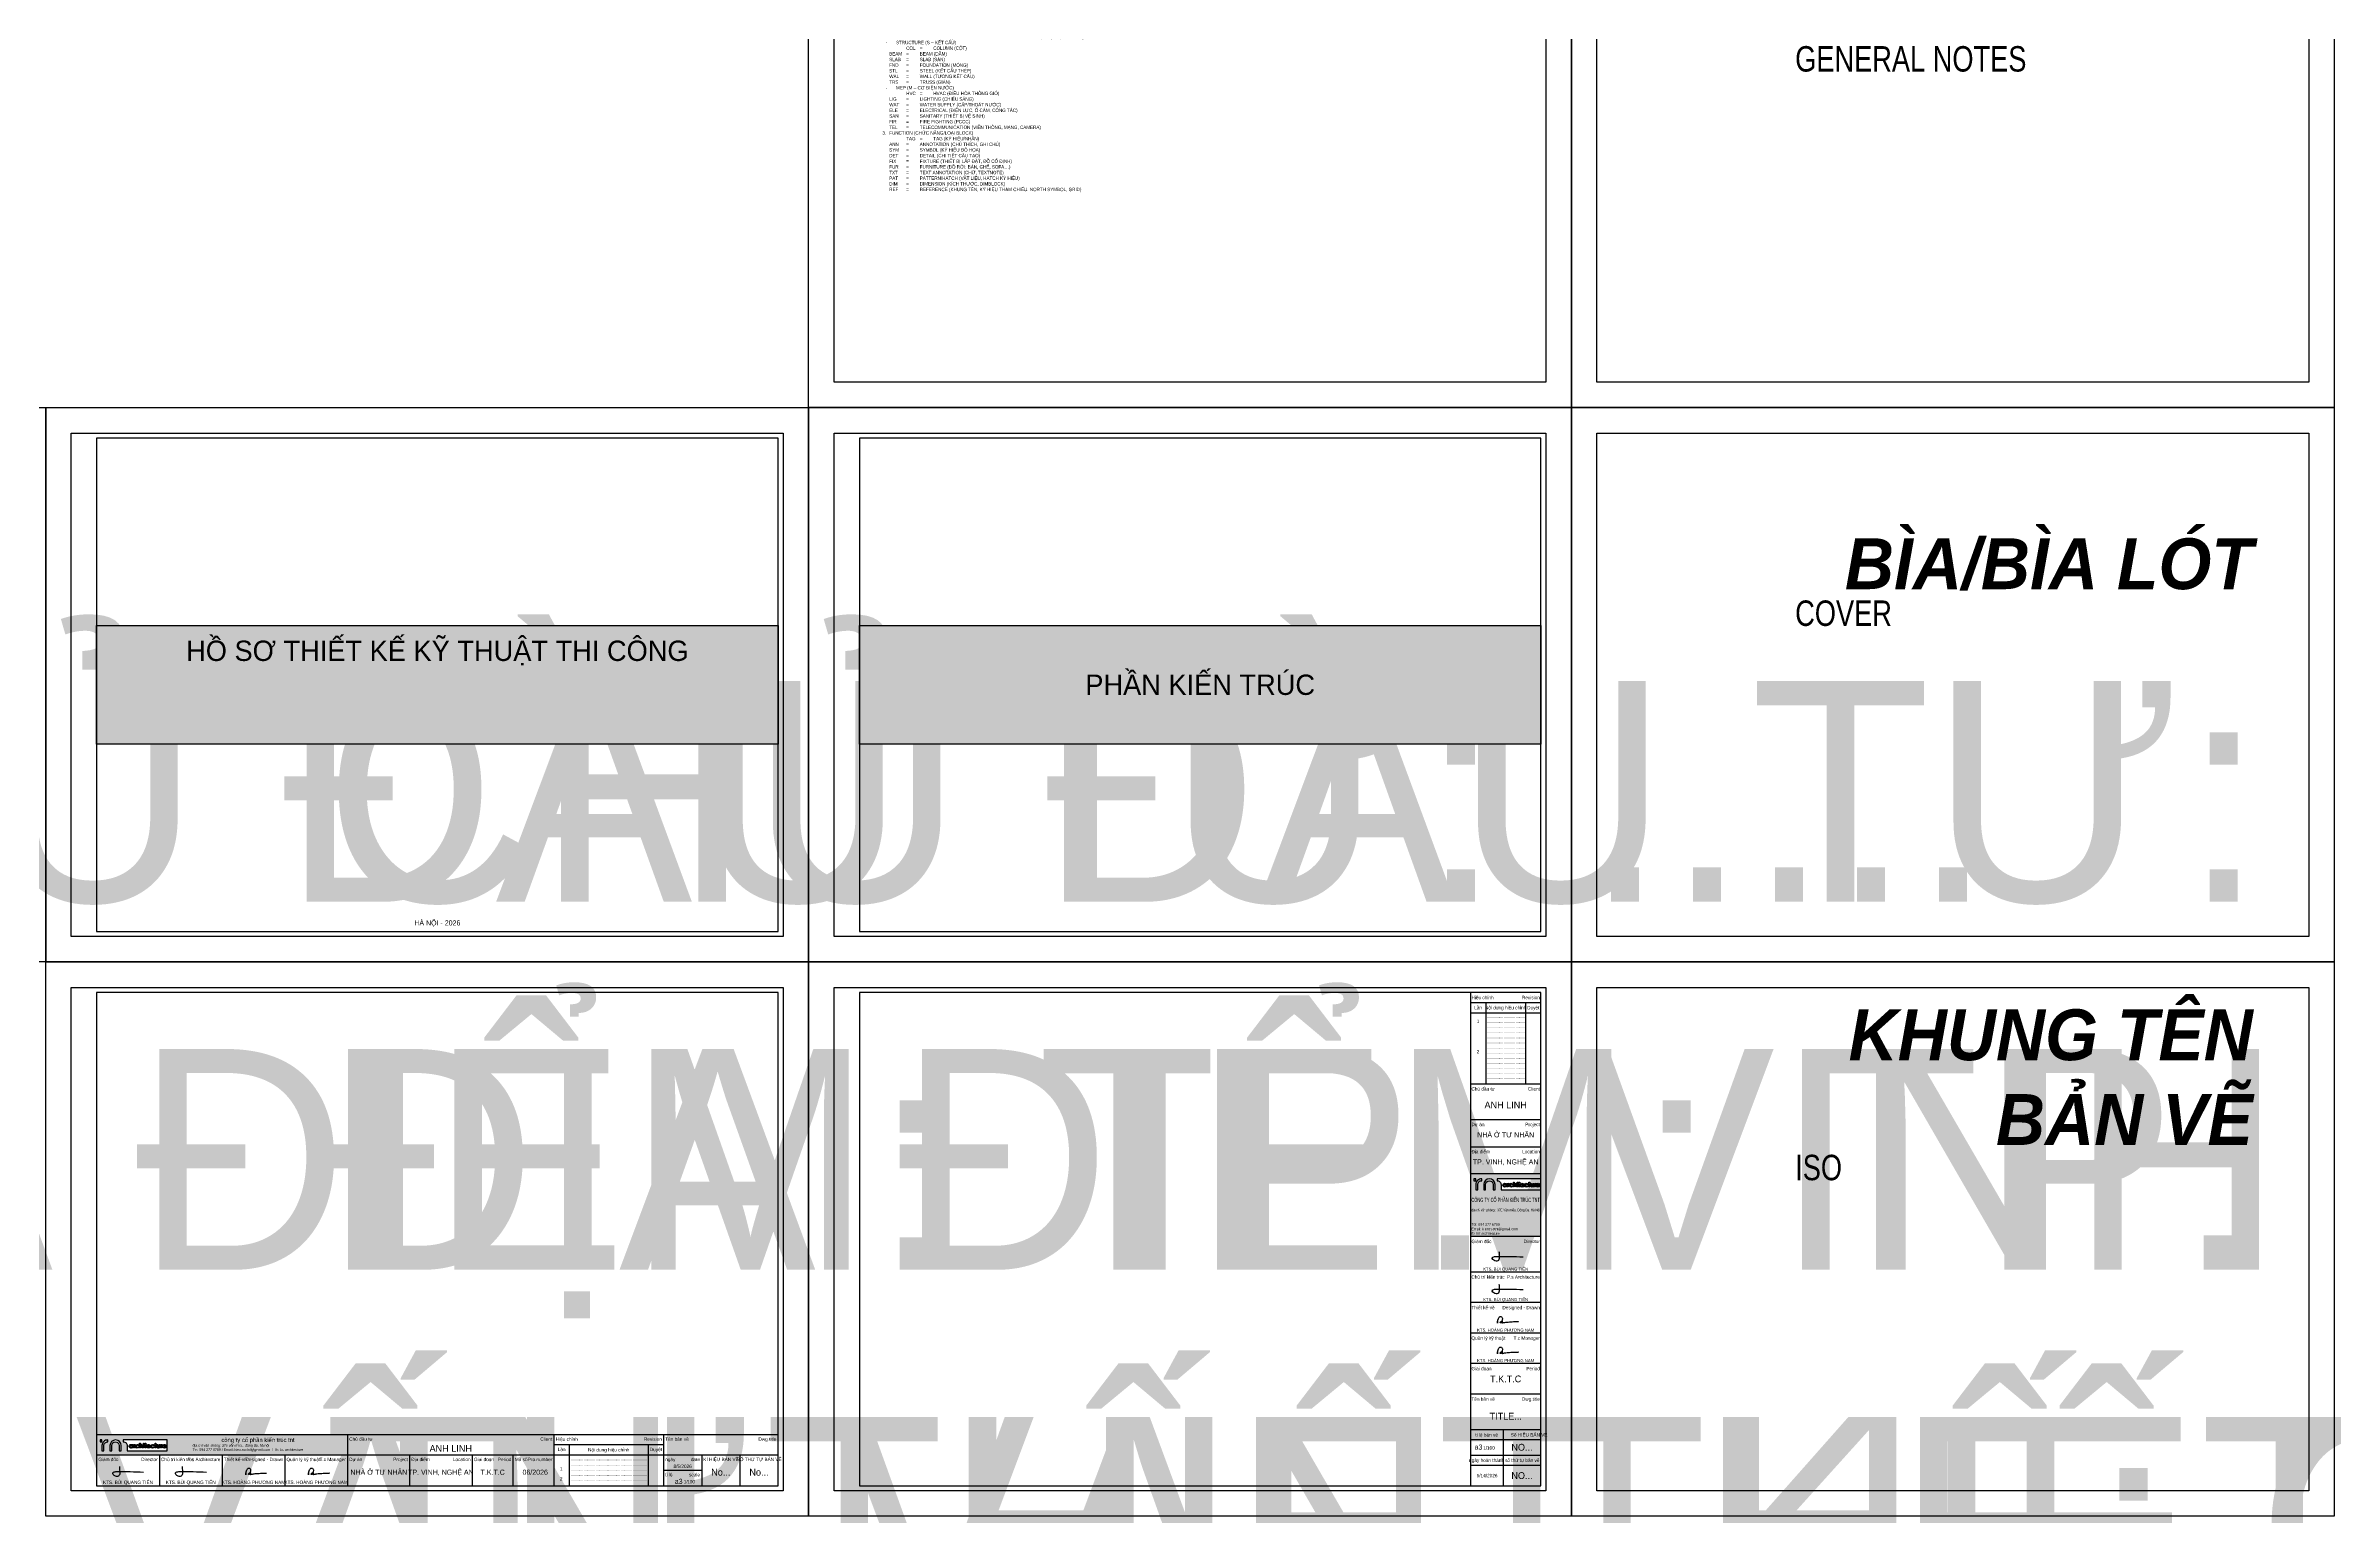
# Model space of a CAD drawing. Header units: millimetres. Extents: x 21129 to 2803301, y -510327 to 166837.
# Drawn here: x 308892 to 443892, y 33037 to 119781 of the extents above; entities that cross this region are included whole.
import ezdxf
from ezdxf.enums import TextEntityAlignment as Align

# ---------------------------------------------------------------- set-up
doc = ezdxf.new("R2018")
doc.units = ezdxf.units.MM
for name, color, linetype in [('....01_TNT_A_DRAWING', 7, 'Continuous'), ('....20_TNT_N_TEXT', 9, 'Continuous'), ('0_TNT-KHUNGTEN', 7, 'Continuous')]:
    doc.layers.add(name, color=color, linetype=linetype)
doc.styles.add('.TNT_A_TXT_1_MAIN', font='')
doc.styles.add('.TNT_A_TXT_2_SUB', font='UNI Alter Gothic (H).ttf')
doc.styles.add('.TNT_A_TXT_3_NOTE', font='uromans.shx', dxfattribs={"width": 0.8})
doc.styles.add('02_TNT_GHICHU', font='UNI Alter Gothic (H).ttf')
doc.styles.get('.TNT_A_TXT_1_MAIN').set_extended_font_data('UNI HelvetIns (H)')

# ---------------------------------------------------------------- blocks, each defined once
blk = doc.blocks.new('*U503')
h = blk.add_hatch(color=253)
edge = h.paths.add_edge_path()
edge.add_line((45.67526132403873, 43.87813447648659), (45.67526132403873, 44.99999999837019))
edge.add_line((45.67526132403873, 44.9999999984866), (71.56319290446118, 44.9999999984866))
edge.add_line((71.56319290446118, 44.9999999984866), (71.56319290446118, 38.55779447220266))
edge.add_line((71.56319290446118, 38.55779447220266), (48.0503009185195, 38.55779447220266))
edge.add_line((48.0503009185195, 38.55779447220266), (48.0503009185195, 41.67927508219145))
edge.add_arc((45.84490700927563, 41.67927508219145), 2.205393909244646, 359.9999999999985, 454.4117257864247)
edge = h.paths.add_edge_path()
edge.add_line((43.36808000365272, 38.55779447220266), (43.36808000365272, 41.67927508219145))
edge.add_arc((41.16268609440885, 41.67927508219145), 2.205393909242957, 0, 180)
edge.add_line((38.95729218516499, 41.67927508219145), (38.95729218516499, 38.55779447220266))
edge.add_line((38.95729218516499, 38.55779447220266), (37.83763066213578, 38.55779447220266))
edge.add_line((37.83763066190295, 38.55779447220266), (37.83763066190295, 41.67927508219145))
edge.add_arc((41.16268609440885, 41.67927508219145), 3.3250554323904, 0, 180, ccw=False)
edge.add_line((44.48774152668193, 41.67927508219145), (44.48774152668193, 38.55779447220266))
edge.add_line((44.48774152668193, 38.55779447220266), (43.36808000341989, 38.55779447220266))
edge = h.paths.add_edge_path()
edge.add_line((36.65011086477898, 44.9999999984866), (36.65011086477898, 43.87813447660301))
edge.add_arc((36.48046517930925, 41.67927508219145), 2.205393909186597, 85.5882742149563, 180)
edge.add_line((34.27507127029821, 41.67927508219145), (34.27507127029821, 38.55779447220266))
edge.add_line((34.27507127029821, 38.55779447220266), (33.155409747269, 38.55779447220266))
edge.add_line((33.15540974703617, 38.55779447220266), (33.15540974703617, 41.67927508219145))
edge.add_arc((36.48046517930925, 41.67927508219145), 3.325055432329462, 87.07547621073547, 180, ccw=False)
h.paths.add_polyline_path([(32.03574822400697, 45.00433051446453), (33.15540974703617, 45.00433051446453), (33.15540974703617, 43.8846689913189), (32.03574822400697, 43.8846689913189)])
h.paths.add_polyline_path([(30, 47.9999999984866), (178, 47.9999999984866), (178, 35.9999999984866), (30, 35.9999999984866)])
h = blk.add_hatch(color=9)
h.paths.add_polyline_path([(51.35839178226888, 42.33269858418498), (50.87871009553783, 42.33269858418498), (50.87871009553783, 42.08004181785509, 0.1400549446545454), (50.51620256109163, 42.34734535322059, 0.188795948510633), (49.8351277995389, 42.33636027644388, 0.1716313766714273), (49.31882918998599, 41.87498705089092, 0.1777551804298028), (49.19066996080801, 41.02547444507945, 0.1960532248925162), (49.62641134043224, 40.37369322171435, 0.1403859452507425), (50.14270994998515, 40.20525537745561, 0.1301957990968096), (50.64436179050244, 40.3187678377144, 0.07460616196957061), (50.77984440419823, 40.41763352882117, 0.00303017909679349), (50.87871009553783, 40.51649922004435), (50.87871009553783, 40.26384245371446), (51.35839178226888, 40.26384245371446)])
h.paths.add_polyline_path([(50.75055086612701, 40.91196198482066, -0.171193415537393), (50.47958563850261, 40.72155398700852, -0.183051298004699), (49.98525718250312, 40.76549429411534, -0.2429456774707833), (49.68499841657467, 41.24883767333813, -0.2980355625196214), (49.98891887464561, 41.82738505140878, -0.2275537107123203), (50.5821130219847, 41.83470843592659, -0.2201763542466038), (50.87871009553783, 41.43192228663247), (50.87871009553783, 41.20489736611489, -0.1505618238392592)], flags=16)
h.paths.add_polyline_path([(52.70589453633875, 42.40227073722053, 0.3109681736725917), (52.23719792626798, 42.18623089347966), (52.23719792626798, 42.33269858418498), (51.7575162393041, 42.33269858418498), (51.7575162393041, 40.26384245371446), (52.27015315671451, 40.26384245371446), (52.27015315671451, 41.57838997733779, -0.1384321327432243), (52.38366561685689, 41.79442982096225, -0.1568279953336776), (52.70589453633875, 41.90428058896214)])
h.paths.add_polyline_path([(54.59532774565741, 42.20820104714949, 0.1836413453403871), (53.86298929248005, 42.39860904496163, 0.3532209423017142), (52.8816557652317, 41.50515613192692, 0.293701886343752), (53.33570560603403, 40.39566337526776, 0.3097674377149712), (54.59898943803273, 40.39200168300886, 0.1978251872642956), (55.00543727958575, 40.9595639843028), (54.44519836292602, 40.9595639843028, -0.2968339928592105), (53.89228283055127, 40.7069072178565, -0.3334958477531225), (53.37964591337368, 41.19025059707928, -0.2810666751662158), (53.58836237248033, 41.77978305192664, -0.2285535347581628), (54.11564605892636, 41.88597212766763, -0.271285819161407), (54.41824057232589, 41.63697705359664), (55.00543727958575, 41.63697705359664, 0.1891051430209717)])
h.paths.add_polyline_path([(56.88022371986881, 42.226509508444, 0.1737443086540278), (56.37857187935151, 42.40227073722053, 0.2191952669021061), (55.85861157765612, 42.20820104714949), (55.85861157765612, 43.0137733456213), (55.34963635262102, 43.0137733456213), (55.34963635262102, 40.26384245371446), (55.85861157765612, 40.26384245371446), (55.85861157765612, 41.43924567115027, -0.3026891774989334), (56.1259151129052, 41.87132535863202, -0.207032023786888), (56.4884226473514, 41.83837012818549, -0.2212804155971145), (56.68249233765528, 41.47220090159681), (56.68249233765528, 40.26384245371446), (57.19146756245755, 40.26384245371446), (57.19146756245755, 41.63880789966788, 0.2173237583016258)])
h.paths.add_polyline_path([(58.09590555238537, 43.01743503799662), (57.58693032735027, 43.01743503799662), (57.58693032735027, 42.55606181244366), (58.09590555238537, 42.55606181244366)])
h.paths.add_polyline_path([(58.09590555238537, 42.33636027644388), (57.58693032735027, 42.33636027644388), (57.58693032735027, 40.26384245371446), (58.09590555238537, 40.26384245371446)])
h.paths.add_polyline_path([(59.32989584608003, 42.33636027644388), (59.08456246415153, 42.33636027644388), (59.08456246415153, 43.01743503799662), (58.57558723911643, 43.01743503799662), (58.57558723911643, 42.33636027644388), (58.33025385742076, 42.33636027644388), (58.33025385742076, 41.88963381992653), (58.57558723911643, 41.88963381992653), (58.57558723911643, 40.26384245371446), (59.08456246415153, 40.26384245371446), (59.08456246415153, 41.88963381992653), (59.32989584608003, 41.88963381992653)])
h.paths.add_polyline_path([(61.23049224750139, 42.20820104714949, 0.1836413453403842), (60.49815379432403, 42.39860904496163, 0.3532209423017227), (59.51682026707567, 41.50515613192692, 0.2937018863438395), (59.970870107878, 40.39566337526776, 0.309767437714953), (61.23415393987671, 40.39200168300886, 0.1709302194109546), (61.61399263865314, 40.86802167759743), (61.00782396341674, 40.86802167759743, -0.2405236029450595), (60.52744733239524, 40.7069072178565, -0.2849334778561726), (60.04148802952841, 41.08982392807957), (61.65873212739825, 41.08982392807957, 0.1171473232340748), (61.64060178142972, 41.63697705359664, 0.1891051430204492)])
h.paths.add_polyline_path([(60.75081056077033, 41.88597212766763, -0.2012583303812349), (61.11680167191662, 41.63697705359664, -0.1053087243475775), (61.15708028688096, 41.5221297503449), (60.03913506562822, 41.5221297503449, -0.1343517645192009), (60.22352687432431, 41.77978305192664, -0.2285535347582333)], flags=16)
h.paths.add_polyline_path([(63.65453252778389, 42.20820104703307, 0.1836413453405364), (62.92219407460652, 42.39860904496163, 0.3532209423016132), (61.94086054735817, 41.50515613192692, 0.2937018863438324), (62.3949103881605, 40.39566337526776, 0.3097674377149506), (63.6581942201592, 40.39200168300886, 0.1978251872642789), (64.06464206171222, 40.9595639843028), (63.50440314505249, 40.9595639843028, -0.2968339928591324), (62.95148761267774, 40.7069072178565, -0.3334958477535231), (62.43885069550015, 41.19025059707928, -0.2810666751659808), (62.6475671546068, 41.77978305192664, -0.2285535347580269), (63.17485084105283, 41.88597212766763, -0.2712858191615144), (63.47744535445236, 41.63697705359664), (64.06464206171222, 41.63697705359664, 0.1891051430208552)])
h.paths.add_polyline_path([(65.24719054833986, 42.33636027644388), (65.00185716664419, 42.33636027644388), (65.00185716664419, 43.01743503799662), (64.49288194160908, 43.01743503799662), (64.49288194160908, 42.33636027644388), (64.24754855968058, 42.33636027644388), (64.24754855968058, 41.88963381992653), (64.49288194160908, 41.88963381992653), (64.49288194160908, 40.26384245371446), (65.00185716664419, 40.26384245371446), (65.00185716664419, 41.88963381992653), (65.24719054833986, 41.88963381992653)])
h.paths.add_polyline_path([(66.03079269337468, 42.33636027644388), (65.5254791607149, 42.33636027644388), (65.5254791607149, 40.99822676344775, 0.2059886137616623), (65.7964443883393, 40.42495691345539, 0.2193710379309068), (66.47385745751671, 40.20159368519671, 0.2501016275366478), (66.89495206833817, 40.4542504515266), (66.89495206833817, 40.26384245371446), (67.36364867840894, 40.26384245371446), (67.36364867840894, 42.33636027644388), (66.86932022240944, 42.33636027644388), (66.86932022240944, 41.23785259656142, -0.1159249622793307), (66.75946945440955, 40.87168336985633, -0.258532252962055), (66.45921068848111, 40.70324552559759, -0.1309761781396318), (66.22120069130324, 40.75817090959754, -0.234746506950581), (66.03079269337468, 41.27080782689154)])
h.paths.add_polyline_path([(68.70748974010348, 41.90428058896214), (68.70748974010348, 42.40227073722053, 0.3109681736725917), (68.23879313003272, 42.18623089347966), (68.23879313003272, 42.33269858418498), (67.75911144306883, 42.33269858418498), (67.75911144306883, 40.26384245371446), (68.27174836047925, 40.26384245371446), (68.27174836047925, 41.57838997733779, -0.1384321327432181), (68.38526082062162, 41.79442982096225, -0.1568279953336784)])
h.paths.add_polyline_path([(70.60442444938235, 42.20820104714949, 0.1836413453401928), (69.87208599597216, 42.39860904496163, 0.3532209423017204), (68.8907524687238, 41.50515613192692, 0.2937018863429816), (69.34480230975896, 40.39566337526776, 0.3097674377159478), (70.60808614152484, 40.39200168300886, 0.1709302194108332), (70.98792484030128, 40.86802167759743), (70.38175616506487, 40.86802167759743, -0.2405236029445203), (69.90137953404337, 40.7069072178565, -0.2849334778566847), (69.41542023117654, 41.08982392807957), (71.03266432904638, 41.08982392807957, 0.1171473232340867), (71.01453398307785, 41.63697705359664, 0.1891051430206155)])
h.paths.add_polyline_path([(70.12474276218563, 41.88597212766763, -0.2012583303810082), (70.49073387379758, 41.63697705359664, -0.1053087243477253), (70.53101248876192, 41.5221297503449), (69.41306726727635, 41.5221297503449, -0.134351764519774), (69.59745907597244, 41.77978305192664, -0.2285535347577972)], flags=16)
at = {"color": 1}
for p, q in [((431.9999999979045, 308.9999999984866), (30, 308.9999999984866)), ((30, 308.9999999984866), (30, 47.9999999984866)), ((431.9999999979045, 47.9999999984866), (431.9999999979045, 308.9999999984866)), ((431.9999999979045, 47.9999999984866), (30, 47.9999999984866)), ((30, 47.9999999984866), (30, 18)), ((178, 47.9999999984866), (178, 18)), ((299.8089860416949, 47.9999999984866), (299.8089860416949, 18)), ((308.8089860416949, 42.39217736199498), (308.8089860416949, 18)), ((355.438986041816, 42.39217736199498), (355.438986041816, 18)), ((364.438986041816, 47.9999999984866), (364.438986041816, 18)), ((386.9593240271788, 35.9999999984866), (30, 35.9999999984866)), ((67, 35.9999999984866), (67, 18)), ((104, 35.9999999984866), (104, 18)), ((141, 35.9999999984866), (141, 18)), ((214.6057507477235, 35.9999999984866), (214.6057507477235, 18)), ((251.6057507477235, 35.9999999984866), (251.6057507477235, 18)), ((275.7073683948256, 18), (275.7073683948256, 35.9999999984866)), ((386.9593240271788, 35.9999999984866), (386.9593240271788, 18)), ((409.4796620125417, 35.9999999984866), (386.9593240271788, 35.9999999984866)), ((431.9999999979045, 35.9999999984866), (409.4796620125417, 35.9999999984866)), ((409.4796620125417, 35.9999999984866), (409.4796620125417, 18)), ((386.9593240271788, 26.9999999992433), (364.438986041816, 26.9999999992433))]:
    blk.add_line(p, q, dxfattribs=at)
at = {"color": 250}
blk.add_lwpolyline([(449.9999999979045, 0), (0, 0), (0, 326.9999999984866), (449.9999999979045, 326.9999999984866)], close=True, dxfattribs=at)
at = {"color": 3}
blk.add_lwpolyline([(434.9999999979045, 15), (15, 15), (15, 311.9999999984866), (434.9999999979045, 311.9999999984866)], close=True, dxfattribs=at)
at = {"color": 1}
for points in [[(30, 18), (431.9999999979045, 18), (431.9999999979045, 47.9999999984866)], [(299.8089860416949, 42.39217736199498), (364.438986041816, 42.39217736199498)]]:
    blk.add_lwpolyline(points, dxfattribs=at)
at = {"color": 9}
for points in [[(33.15540974703617, 45.00433051446453), (32.03574822400697, 45.00433051446453), (32.03574822400697, 43.8846689913189), (33.15540974703617, 43.8846689913189)], [(57.58693032735027, 43.01743503799662), (58.09590555238537, 43.01743503799662), (58.09590555238537, 42.55606181244366), (57.58693032735027, 42.55606181244366)], [(57.58693032735027, 42.33636027644388), (58.09590555238537, 42.33636027644388), (58.09590555238537, 40.26384245371446), (57.58693032735027, 40.26384245371446)], [(58.57558723911643, 43.01743503799662), (59.08456246415153, 43.01743503799662), (59.08456246415153, 42.33636027644388), (59.32989584608003, 42.33636027644388), (59.32989584608003, 41.88963381992653), (59.08456246415153, 41.88963381992653), (59.08456246415153, 40.26384245371446), (58.57558723911643, 40.26384245371446), (58.57558723911643, 41.88963381992653), (58.33025385742076, 41.88963381992653), (58.33025385742076, 42.33636027644388), (58.57558723911643, 42.33636027644388)], [(64.24754855968058, 42.33636027644388), (64.49288194160908, 42.33636027644388), (64.49288194160908, 43.01743503799662), (65.00185716664419, 43.01743503799662), (65.00185716664419, 42.33636027644388), (65.24719054833986, 42.33636027644388), (65.24719054833986, 41.88963381992653), (65.00185716664419, 41.88963381992653), (65.00185716664419, 40.26384245371446), (64.49288194160908, 40.26384245371446), (64.49288194160908, 41.88963381992653), (64.24754855968058, 41.88963381992653)]]:
    blk.add_lwpolyline(points, close=True, dxfattribs=at)
for points in [[(36.65011086477898, 44.9999999984866, 0.4292438451102465), (33.15540974703617, 41.67927508219145), (33.15540974703617, 38.55779447220266), (34.27507127029821, 38.55779447220266), (34.27507127029821, 41.67927508219145, -0.4369501879659739), (36.65011086477898, 43.87813447648659)], [(37.83763066190295, 41.67927508219145), (37.83763066190295, 38.55779447220266), (38.95729218516499, 38.55779447220266), (38.95729218516499, 41.67927508219145, -1), (43.36808000365272, 41.67927508219145), (43.36808000365272, 38.55779447220266), (44.48774152668193, 38.55779447220266), (44.48774152668193, 41.67927508219145, 1)], [(71.56319290446118, 44.9999999984866), (45.67526132403873, 44.9999999984866), (45.67526132403873, 43.87813447648659, -0.436950187965885), (48.0503009185195, 41.67927508219145), (48.0503009185195, 38.55779447220266), (71.56319290446118, 38.55779447220266)], [(51.35839178226888, 42.33269858418498), (51.35839178226888, 40.26384245371446), (50.87871009553783, 40.26384245371446), (50.87871009553783, 40.51649922004435, -0.003030179096840574), (50.77984440419823, 40.41763352882117, -0.0746061619683885), (50.64436179050244, 40.3187678377144, -0.1301957990969323), (50.14270994998515, 40.20525537745561, -0.1403859452332555), (49.62641134043224, 40.37369322171435, -0.1960532249076889), (49.19066996080801, 41.02547444507945, -0.1777551804319174), (49.31882918998599, 41.87498705089092, -0.1716313766634499), (49.8351277995389, 42.33636027644388, -0.1887959485262014), (50.51620256109163, 42.34734535322059, -0.1400549446460764), (50.87871009553783, 42.08004181785509), (50.87871009553783, 42.33269858418498)], [(50.87871009553783, 41.43192228663247), (50.87871009553783, 41.20489736611489, -0.1505618238392592), (50.75055086612701, 40.91196198482066, -0.171193415534377), (50.47958563850261, 40.72155398700852, -0.1830512980068512), (49.98525718250312, 40.76549429411534, -0.2429456774707853), (49.68499841657467, 41.24883767333813, -0.2980355625196177), (49.98891887464561, 41.82738505140878, -0.2275537107123218), (50.5821130219847, 41.83470843592659, -0.2201763542466033)], [(52.70589453633875, 42.40227073722053), (52.70589453633875, 41.90428058896214, 0.1568279953336766), (52.38366561685689, 41.79442982096225, 0.1384321327432256), (52.27015315671451, 41.57838997733779), (52.27015315671451, 40.26384245371446), (51.7575162393041, 40.26384245371446), (51.7575162393041, 42.33269858418498), (52.23719792626798, 42.33269858418498), (52.23719792626798, 42.18623089347966, -0.3109681736725916)], [(54.59532774565741, 42.20820104714949, -0.1891051430209768), (55.00543727958575, 41.63697705359664), (54.41824057232589, 41.63697705359664, 0.2712858191613996), (54.11564605892636, 41.88597212766763, 0.2285535347581646), (53.58836237248033, 41.77978305192664, 0.2810666751662139), (53.37964591337368, 41.19025059707928, 0.3334958477531296), (53.89228283055127, 40.7069072178565, 0.2968339928592085), (54.44519836292602, 40.9595639843028), (55.00543727958575, 40.9595639843028, -0.1978251872642967), (54.59898943803273, 40.39200168300886, -0.3097674377149703), (53.33570560603403, 40.39566337526776, -0.2937018863437491), (52.8816557652317, 41.50515613192692, -0.3532209423017207), (53.86298929248005, 42.39860904496163, -0.1836413453403796)], [(55.34963635262102, 43.0137733456213), (55.85861157765612, 43.0137733456213), (55.85861157765612, 42.20820104714949, -0.2191952669021159), (56.37857187935151, 42.40227073722053, -0.1737443086539665), (56.88022371986881, 42.226509508444, -0.2173237583016795), (57.19146756245755, 41.63880789966788), (57.19146756245755, 40.26384245371446), (56.68249233765528, 40.26384245371446), (56.68249233765528, 41.47220090159681, 0.2212804155971289), (56.4884226473514, 41.83837012818549, 0.2070320237868581), (56.1259151129052, 41.87132535863202, 0.3026891774989486), (55.85861157765612, 41.43924567115027), (55.85861157765612, 40.26384245371446), (55.34963635262102, 40.26384245371446)], [(60.49815379432403, 42.39860904496163, -0.183641345340387), (61.23049224750139, 42.20820104714949, -0.1891051430204108), (61.64060178142972, 41.63697705359664, -0.1171473232341051), (61.65873212739825, 41.08982392807957), (60.04148802952841, 41.08982392807957, 0.2849334778562307), (60.52744733239524, 40.7069072178565, 0.2405236029449984), (61.00782396341674, 40.86802167759743), (61.61399263865314, 40.86802167759743, -0.1709302194109718), (61.23415393987671, 40.39200168300886, -0.3097674377149378), (59.970870107878, 40.39566337526776, -0.2937018863438552), (59.51682026707567, 41.50515613192692, -0.3532209423017023)], [(60.22352687432431, 41.77978305192664, -0.228553534758279), (60.75081056077033, 41.88597212766763, -0.201258330381158), (61.11680167191662, 41.63697705359664, -0.1053087243475817), (61.15708028688096, 41.5221297503449), (60.03913506562822, 41.5221297503449, -0.1343517645192263)], [(62.92219407460652, 42.39860904496163, -0.1836413453405454), (63.65453252778389, 42.20820104703307, -0.1891051430208455), (64.06464206171222, 41.63697705359664), (63.47744535445236, 41.63697705359664, 0.2712858191615031), (63.17485084105283, 41.88597212766763, 0.2285535347580906), (62.6475671546068, 41.77978305192664, 0.2810666751660018), (62.43885069550015, 41.19025059707928, 0.3334958477534465), (62.95148761267774, 40.7069072178565, 0.2968339928591234), (63.50440314505249, 40.9595639843028), (64.06464206171222, 40.9595639843028, -0.1978251872642519), (63.6581942201592, 40.39200168300886, -0.3097674377149749), (62.3949103881605, 40.39566337526776, -0.2937018863438063), (61.94086054735817, 41.50515613192692, -0.3532209423016421)], [(65.5254791607149, 42.33636027644388), (66.03079269337468, 42.33636027644388), (66.03079269337468, 41.27080782689154, 0.2347465069504891), (66.22120069130324, 40.75817090959754, 0.1309761781398174), (66.45921068848111, 40.70324552559759, 0.2585322529627984), (66.75946945440955, 40.87168336985633, 0.1159249622789893), (66.86932022240944, 41.23785259656142), (66.86932022240944, 42.33636027644388), (67.36364867840894, 42.33636027644388), (67.36364867840894, 40.26384245371446), (66.89495206833817, 40.26384245371446), (66.89495206833817, 40.4542504515266, -0.25010162753648), (66.47385745751671, 40.20159368519671, -0.2193710379308738), (65.7964443883393, 40.42495691345539, -0.2059886137618238), (65.5254791607149, 40.99822676344775)], [(67.75911144306883, 42.33269858418498), (68.23879313003272, 42.33269858418498), (68.23879313003272, 42.18623089347966, -0.3109681736725913), (68.70748974010348, 42.40227073722053), (68.70748974010348, 41.90428058896214, 0.1568279953337041), (68.38526082062162, 41.79442982096225, 0.1384321327431876), (68.27174836047925, 41.57838997733779), (68.27174836047925, 40.26384245371446), (67.75911144306883, 40.26384245371446)], [(69.87208599597216, 42.39860904496163, -0.1836413453404053), (70.60442444938235, 42.20820104714949, -0.1891051430205047), (71.01453398307785, 41.63697705359664, -0.1171473232340511), (71.03266432904638, 41.08982392807957), (69.41542023117654, 41.08982392807957, 0.284933477856282), (69.90137953404337, 40.7069072178565, 0.240523602944944), (70.38175616506487, 40.86802167759743), (70.98792484030128, 40.86802167759743, -0.1709302194109205), (70.60808614152484, 40.39200168300886, -0.3097674377158694), (69.34480230975896, 40.39566337526776, -0.293701886343045), (68.8907524687238, 41.50515613192692, -0.3532209423015701)], [(69.41306726727635, 41.5221297503449, -0.1343517645193437), (69.59745907597244, 41.77978305192664, -0.2285535347582512), (70.12474276218563, 41.88597212766763, -0.2012583303811241), (70.49073387379758, 41.63697705359664, -0.1053087243474645), (70.53101248876192, 41.5221297503449)]]:
    blk.add_lwpolyline(points, format="xyb", close=True, dxfattribs=at)
for points in [[(43.45221665990752, 29.26697684982419), (43.61955255183987, 26.4350249962024), (43.19883872035555, 23.93625315263494), (41.11190103981308, 23.65735256556049), (39.57262782973451, 25.63731839099896), (39.94383014193596, 25.93638764481234), (41.92051563835562, 26.32303231213241), (57.73158439100209, 26.08947752265258)], [(80.45221665990752, 29.26697684982419), (80.61955255183987, 26.4350249962024), (80.19883872035555, 23.93625315263494), (78.11190103981309, 23.65735256556049), (76.57262782973451, 25.63731839099896), (76.94383014193596, 25.93638764481234), (78.92051563835562, 26.32303231213241), (94.73158439100209, 26.08947752265258)]]:
    blk.add_spline(points, degree=3)
at = {"end_tangent": (-0.5604265891639796, -0.8282041041663754)}
for points in [[(118.0300256049486, 26.36918484109378), (118.0343366208945, 25.3134385878559), (117.9394942698527, 24.41282292833534), (117.9394942698527, 24.55933451743954), (118.1895331951782, 26.2011271270942), (118.5430351786308, 27.27741636481846), (119.0120734493939, 27.9806724679413), (119.4121348026201, 28.25645922165609), (119.7570160788709, 28.3667737646731), (120.2881321846035, 28.27024844049197), (120.7709653089514, 27.69799090671336), (120.846839322312, 26.83615740039136), (120.6505244791733, 25.97329698256112), (120.4520667140132, 25.50755101201253), (120.1932083562242, 25.0806173047215), (119.8912385140538, 24.76580751732877), (119.6280340321355, 24.61724487849028), (119.5707837088958, 24.61885774761072), (119.5274573749157, 24.64618578013801), (119.520176493399, 24.69763477628771), (119.571948429988, 24.84774412135198), (119.6970632808043, 25.04180504146393), (119.9472929825533, 25.33936493407714), (120.1414364196353, 25.50755101201253), (120.3183232070405, 25.63261235299183), (120.4075873365618, 25.68075567993696), (120.5043414256761, 25.71576167929493), (120.6257738952518, 25.71576167929493), (120.6986332444467, 25.63214366614307), (120.6959352162194, 25.4837894206114), (120.5619613668641, 25.21108067013597), (120.4745434036704, 25.05687417256308), (120.4222413461648, 24.96797731369338), (120.4018613958724, 24.92076854386437), (120.3981850952368, 24.88393303339149), (120.5139531100394, 24.90894717591914), (120.7218715281451, 25.03112310156325), (120.9334663659793, 25.18947150983627), (120.9955322772257, 25.23765275590745), (120.8120338964036, 25.13282695985004), (120.597048803651, 24.98986756543059), (120.5071858483825, 24.92160199242539), (120.4639266447157, 24.85769747703785), (120.5072646674926, 24.81208210353839), (120.5658083422568, 24.8031969755441), (120.8606070167843, 24.87061786216987), (121.0548988354385, 24.96693994344719), (121.1736332767869, 25.01684102859622), (121.1361390965285, 24.96244666207099), (121.0645604785059, 24.91164440338366), (120.7498728536993, 24.75414910960285), (120.7063552134896, 24.6899798079296), (120.8186197569121, 24.67093449605204), (120.9901348958483, 24.70740469832276), (121.7538113671581, 24.86037885710289), (122.3070045378518, 24.94524960721651), (123.6180713987669, 25.11430372648215), (125.0336254158283, 25.22986732452887), (126.6249334855929, 25.35847689834668), (128.1922289049944, 25.39870631533745), (129.4347699547179, 25.42006029050867), (130.3070544842158, 25.36880583740754), (130.2188051789526, 25.32830622224469)], [(155.0300256049486, 26.36918484109378), (155.0343366208945, 25.3134385878559), (154.9394942698527, 24.41282292833534), (154.9394942698527, 24.55933451743954), (155.1895331951782, 26.2011271270942), (155.5430351786308, 27.27741636481846), (156.0120734493939, 27.9806724679413), (156.4121348026201, 28.25645922165609), (156.7570160788709, 28.3667737646731), (157.2881321846035, 28.27024844049197), (157.7709653089514, 27.69799090671336), (157.846839322312, 26.83615740039136), (157.6505244791733, 25.97329698256112), (157.4520667140132, 25.50755101201253), (157.1932083562242, 25.0806173047215), (156.8912385140538, 24.76580751732877), (156.6280340321355, 24.61724487849028), (156.5707837088958, 24.61885774761072), (156.5274573749157, 24.64618578013801), (156.520176493399, 24.69763477628771), (156.571948429988, 24.84774412135198), (156.6970632808043, 25.04180504146393), (156.9472929825533, 25.33936493407714), (157.1414364196353, 25.50755101201253), (157.3183232070405, 25.63261235299183), (157.4075873365618, 25.68075567993696), (157.5043414256761, 25.71576167929493), (157.6257738952518, 25.71576167929493), (157.6986332444467, 25.63214366614307), (157.6959352162194, 25.4837894206114), (157.5619613668641, 25.21108067013597), (157.4745434036704, 25.05687417256308), (157.4222413461648, 24.96797731369338), (157.4018613958724, 24.92076854386437), (157.3981850952368, 24.88393303339149), (157.5139531100394, 24.90894717591914), (157.7218715281451, 25.03112310156325), (157.9334663659793, 25.18947150983627), (157.9955322772257, 25.23765275590745), (157.8120338964036, 25.13282695985004), (157.597048803651, 24.98986756543059), (157.5071858483825, 24.92160199242539), (157.4639266447157, 24.85769747703785), (157.5072646674926, 24.81208210353839), (157.5658083422568, 24.8031969755441), (157.8606070167843, 24.87061786216987), (158.0548988354385, 24.96693994344719), (158.1736332767869, 25.01684102859622), (158.1361390965285, 24.96244666207099), (158.0645604785059, 24.91164440338366), (157.7498728536993, 24.75414910960285), (157.7063552134896, 24.6899798079296), (157.8186197569121, 24.67093449605204), (157.9901348958483, 24.70740469832276), (158.7538113671581, 24.86037885710289), (159.3070045378518, 24.94524960721651), (160.6180713987669, 25.11430372648215), (162.0336254158283, 25.22986732452887), (163.6249334855929, 25.35847689834668), (165.1922289049944, 25.39870631533745), (166.4347699547179, 25.42006029050867), (167.3070544842158, 25.36880583740754), (167.2188051789526, 25.32830622224469)]]:
    blk.add_spline(points, degree=3, dxfattribs=at)
at = {"color": 31, "linetype": 'Continuous', "style": '.TNT_A_TXT_2_SUB'}
for s, p in [('địa chỉ văn phòng: 37e văn miếu, đống đa, hà nội ', (86.56319290446118, 41.77889723528642)), ('Tel: 094 277 6789 / Email: kientructnt@gmail.com  /  fb: tnt architecture', (86.56319290446118, 39.30729447223712))]:
    blk.add_text(s, height=1.5, dxfattribs=at).set_placement(p, align=Align.MIDDLE_LEFT)
at = {"color": 156, "linetype": 'Continuous', "style": '.TNT_A_TXT_1_MAIN'}
blk.add_text('công ty cổ phần kiến trúc tnt', height=2.499999999987007, dxfattribs=at).set_placement((125.1918812580407, 44.98994582670275), align=Align.MIDDLE_CENTER)
at = {"color": 31}
for s, style, p in [('Chủ đầu tư', '.TNT_A_TXT_2_SUB', (179, 46.4999999984866)), ('Hiệu chỉnh', '.TNT_A_TXT_2_SUB', (300.8089860416949, 46.4999999984866)), ('Tên bản vẽ', '.TNT_A_TXT_2_SUB', (365.438986041816, 46.4999999984866)), ('Giám đốc', '.TNT_A_TXT_2_SUB', (31, 34.4999999984866)), ('Thiết kế-vẽ', '.TNT_A_TXT_2_SUB', (105, 34.4999999984866)), ('Quản lý kỹ thuật', '.TNT_A_TXT_2_SUB', (142, 34.4999999984866)), ('Dự án', '.TNT_A_TXT_2_SUB', (179, 34.4999999984866)), ('Địa điểm', '.TNT_A_TXT_2_SUB', (215.6057507477235, 34.4999999984866)), ('Giai đoạn', '.TNT_A_TXT_2_SUB', (252.6057507477235, 34.4999999984866)), ('Mã số', '.TNT_A_TXT_2_SUB', (276.7073683948256, 34.4999999984866)), ('ngày', '02_TNT_GHICHU', (365.438986041816, 34.4999999984866)), ('tỉ lệ', '02_TNT_GHICHU', (365.438986041816, 25.4999999992433))]:
    blk.add_text(s, height=2, dxfattribs=dict(at, style=style)).set_placement(p, align=Align.TOP_LEFT)
at = {"color": 9, "linetype": 'Continuous'}
for s, height, style, p in [('ANH LINH', 4, '.TNT_A_TXT_1_MAIN', (238.9044930208474, 40)), ('NHÀ Ở TƯ NHÂN', 3, '.TNT_A_TXT_2_SUB', (196.5, 25.96210582274944)), ('TP. VINH, NGHỆ AN', 3, '.TNT_A_TXT_2_SUB', (233.1057507477235, 25.96210582274944)), ('T.K.T.C', 3, '.TNT_A_TXT_2_SUB', (263.6565595711581, 25.96210582274944)), ('06/2026', 3, '.TNT_A_TXT_2_SUB', (288.7337507477496, 25.96210582274944))]:
    blk.add_text(s, height=height, dxfattribs=dict(at, style=style)).set_placement(p, align=Align.MIDDLE_CENTER)
at = {"color": 31}
for s, style, p in [('Client', '.TNT_A_TXT_2_SUB', (298.8089860416949, 46.4999999984866)), ('Revision', '.TNT_A_TXT_2_SUB', (363.438986041816, 46.4999999984866)), ('Dwg.title', '.TNT_A_TXT_2_SUB', (430.9999999979045, 46.4999999984866)), ('Director', '.TNT_A_TXT_2_SUB', (66, 34.4999999984866)), ('Designed - Drawn', '.TNT_A_TXT_2_SUB', (140, 34.4999999984866)), ('T.c Manager', '.TNT_A_TXT_2_SUB', (177, 34.4999999984866)), ('Project', '.TNT_A_TXT_2_SUB', (213.6057507477235, 34.4999999984866)), ('Location', '.TNT_A_TXT_2_SUB', (250.6057507477235, 34.4999999984866)), ('Period', '.TNT_A_TXT_2_SUB', (274.7073683948256, 34.4999999984866)), ('Pro.number', '.TNT_A_TXT_2_SUB', (298.8089860416949, 34.4999999984866)), ('date', '02_TNT_GHICHU', (385.9593240271788, 34.4999999984866)), ('scale', '02_TNT_GHICHU', (385.9593240271788, 25.4999999992433))]:
    blk.add_text(s, height=2, dxfattribs=dict(at, style=style)).set_placement(p, align=Align.TOP_RIGHT)
at = {"color": 31, "style": '.TNT_A_TXT_2_SUB'}
for s, p in [('Lần', (304.3089860416949, 39.39217736199498)), ('Duyệt', (359.938986041816, 39.39217736199498)), ('Nội dung hiệu chỉnh', (332.123986041639, 39.19608868018258))]:
    blk.add_text(s, height=2, dxfattribs=at).set_placement(p, align=Align.MIDDLE_CENTER)
at = {"color": 31, "style": '.TNT_A_TXT_2_SUB', "width": 0.9}
blk.add_text('Chủ trì kiến trúc', height=2, dxfattribs=at).set_placement((68, 34.4999999984866), align=Align.TOP_LEFT)
blk.add_text('P.s Architecture', height=2, dxfattribs=at).set_placement((103, 34.4999999984866), align=Align.TOP_RIGHT)
at = {"color": 31, "style": '.TNT_A_TXT_2_SUB'}
for s, p in [('1', (304.0602530045435, 26.9999999984866)), ('2', (304.0602530045435, 20.9999999984866))]:
    blk.add_text(s, height=2, dxfattribs=at).set_placement(p, align=Align.CENTER)
at = {"style": '.TNT_A_TXT_3_NOTE', "width": 0.8}
for p in [(321.7255577975884, 32.9999999984866), (321.7255577975884, 29.9999999984866), (321.7255577975884, 26.9999999984866), (342.9086251920089, 32.9999999984866), (342.9086251920089, 29.9999999984866), (342.9086251920089, 26.9999999984866), (321.7255577975884, 23.9999999984866), (321.7255577975884, 20.9999999984866), (342.9086251920089, 23.9999999984866), (342.9086251920089, 20.9999999984866)]:
    blk.add_text('....................................', height=1.737833360802889, dxfattribs=at).set_placement(p, align=Align.CENTER)
at = {"color": 9, "style": '02_TNT_GHICHU'}
blk.add_text('8/5/2026', height=2, dxfattribs=at).set_placement((375.6991550344974, 29.46210582274944), align=Align.MIDDLE_CENTER)
at = {"color": 31, "style": '02_TNT_GHICHU'}
for s, p in [('KÍ HIỆU BẢN VẼ', (398.3305992772803, 34.4999999984866)), ('SỐ THỨ TỰ BẢN VẼ', (420.8509372626431, 34.4999999984866))]:
    blk.add_text(s, height=2, dxfattribs=at).set_placement(p, align=Align.TOP_CENTER)
at = {"color": 156, "style": '.TNT_A_TXT_2_SUB'}
for s, p in [('KTS. BÙI QUANG TIẾN', (48.5, 20)), ('KTS. BÙI QUANG TIẾN', (85.5, 20)), ('KTS. HOÀNG PHƯƠNG NAM', (122.5, 20)), ('KTS. HOÀNG PHƯƠNG NAM', (159.5, 20))]:
    blk.add_text(s, height=2, dxfattribs=at).set_placement(p, align=Align.MIDDLE_CENTER)
at = {"color": 9, "linetype": 'Continuous', "style": '02_TNT_GHICHU'}
blk.add_text('a3 ', height=3, dxfattribs=at).set_placement((371.0682170120999, 19.07324996846728))
at = {"color": 9, "linetype": 'Continuous', "insert": (376.3582087215036, 21.35306317009963), "char_height": 2, "attachment_point": 1, "style": '02_TNT_GHICHU'}
blk.add_mtext('1/', dxfattribs=at)
at = {"color": 9, "linetype": 'Continuous', "style": '02_TNT_GHICHU'}
for tag, p in [('SOBV_NGANG', (398.2194930198602, 25.96210582277854)), ('STTBV_NGANG', (420.7398310052231, 25.96210582277854))]:
    blk.add_attdef(tag, text='', height=4, dxfattribs=at).set_placement(p, align=Align.MIDDLE_CENTER)
at = {"color": 9, "linetype": 'Continuous', "lineweight": 30, "flags": 104}
blk.add_attdef('TENBANVE_NGANG', text='', height=4, dxfattribs=at).set_placement((398.2194930198602, 40.06755448586773), align=Align.MIDDLE_CENTER)
at = {"color": 9, "linetype": 'Continuous', "style": '02_TNT_GHICHU'}
blk.add_attdef('TILE_NGANG', text='', height=2, dxfattribs=at).set_placement((378.3878655058797, 21.35306317009963), align=Align.TOP_LEFT)
blk = doc.blocks.new('*U504')
h = blk.add_hatch(color=253)
h.paths.add_polyline_path([(393.5922168404795, 197.8846689913189), (392.4725553172175, 197.8846689913189), (392.4725553172175, 199.0043305144645), (393.5922168404795, 199.0043305144645)])
edge = h.paths.add_edge_path()
edge.add_line((403.8048870968632, 192.5577944722027), (403.8048870968632, 195.6792750821915))
edge.add_arc((401.5994931876194, 195.6792750821915), 2.205393909200211, 0, 180)
edge.add_line((399.3940992786083, 195.6792750821915), (399.3940992786083, 192.5577944722027))
edge.add_line((399.3940992786083, 192.5577944722027), (398.2744377555791, 192.5577944722027))
edge.add_line((398.2744377553463, 192.5577944722027), (398.2744377553463, 195.6792750821915))
edge.add_arc((401.5994931876194, 195.6792750821915), 3.325055432360386, 0, 180, ccw=False)
edge.add_line((404.9245486201253, 195.6792750821915), (404.9245486201253, 192.5577944722027))
edge.add_line((404.9245486201253, 192.5577944722027), (403.8048870968632, 192.5577944722027))
edge = h.paths.add_edge_path()
edge.add_arc((396.9172722727526, 195.6792750821915), 3.325055432337125, 87.07547621061043, 180.0000000000006)
edge.add_line((393.5922168404795, 195.6792750821915), (393.5922168404795, 192.5577944722027))
edge.add_line((393.5922168404795, 192.5577944722027), (394.7118783635087, 192.5577944722027))
edge.add_line((394.7118783635087, 192.5577944722027), (394.7118783635087, 195.6792750821915))
edge.add_arc((396.9172722727526, 195.6792750821915), 2.20539390921811, 85.58827421394273, 180, ccw=False)
edge.add_line((397.0869179579895, 197.8781344764866), (397.0869179579895, 198.9999999983702))
edge = h.paths.add_edge_path()
edge.add_line((431.9999999979045, 192.5577944722027), (408.4871080119628, 192.5577944722027))
edge.add_line((408.4871080119628, 192.5577944722027), (408.4871080119628, 195.6792750821915))
edge.add_arc((406.281714102719, 195.6792750821915), 2.205393909189297, 0, 94.41172578534345)
edge.add_line((406.1120684172492, 197.8781344764866), (406.1120684172492, 198.9999999983702))
edge.add_line((406.1120684172492, 198.9999999984866), (431.9999999976717, 198.9999999984866))
edge.add_line((431.9999999979045, 198.9999999984866), (431.9999999979045, 201.9999999984866))
edge.add_line((431.9999999979045, 201.9999999984866), (390.4368070934433, 201.9999999984866))
edge.add_line((390.4368070934433, 201.9999999984866), (390.4368070934433, 164.9999999984866))
edge.add_line((390.4368070934433, 164.9999999984866), (431.9999999979045, 164.9999999984866))
edge.add_line((431.9999999979045, 164.9999999984866), (431.9999999979045, 192.5577944722027))
h = blk.add_hatch(color=253)
h.paths.add_polyline_path([(411.7951988757122, 196.332698584185), (411.3155171887483, 196.332698584185), (411.3155171887483, 196.0800418177387, 0.1400549446545454), (410.953009654535, 196.3473453532206, 0.188795948510633), (410.2719348929822, 196.3363602764439, 0.1716313766714273), (409.7556362834293, 195.8749870508909, 0.1777551804298028), (409.6274770540185, 195.0254744450795, 0.1960532248925162), (410.0632184336428, 194.3736932217143, 0.1403859452507425), (410.5795170434285, 194.2052553774556, 0.1301957990968096), (411.081168883713, 194.3187678377144, 0.07460616196957061), (411.2166514976416, 194.4176335288212, 0.00303017909679349), (411.3155171887483, 194.5164992200444), (411.3155171887483, 194.2638424537145), (411.7951988757122, 194.2638424537145)])
h.paths.add_polyline_path([(411.1873579595704, 194.9119619848207, -0.171193415537393), (410.9163927317131, 194.7215539870085, -0.183051298004699), (410.4220642757136, 194.7654942941153, -0.2429456774707833), (410.121805510018, 195.2488376733381, -0.2980355625196214), (410.425725968089, 195.8273850514088, -0.2275537107123203), (411.0189201151952, 195.8347084359266, -0.2201763542466038), (411.3155171887483, 195.4319222866325), (411.3155171887483, 195.2048973661149, -0.1505618238392592)], flags=16)
h.paths.add_polyline_path([(413.1427016297821, 196.4022707372205, 0.3109681736725917), (412.6740050197113, 196.1862308934797), (412.6740050197113, 196.332698584185), (412.1943233327474, 196.332698584185), (412.1943233327474, 194.2638424537145), (412.706960249925, 194.2638424537145), (412.706960249925, 195.5783899773378, -0.1384321327432243), (412.8204727103002, 195.7944298209623, -0.1568279953336776), (413.1427016297821, 195.9042805889621)])
h.paths.add_polyline_path([(415.0321348391008, 196.2082010470331, 0.1836413453403871), (414.2997963859234, 196.3986090449616, 0.3532209423017142), (413.3184628584422, 195.5051561319269, 0.293701886343752), (413.7725126994774, 194.3956633752678, 0.3097674377149712), (415.0357965314761, 194.3920016830089, 0.1978251872642956), (415.4422443730291, 194.9595639843028), (414.8820054561365, 194.9595639843028, -0.2968339928592105), (414.3290899239946, 194.7069072178565, -0.3334958477531225), (413.816453006817, 195.1902505970793, -0.2810666751662158), (414.0251694659237, 195.7797830519266, -0.2285535347581628), (414.5524531521369, 195.8859721276676, -0.271285819161407), (414.8550476657692, 195.6369770534802), (415.4422443730291, 195.6369770534802, 0.1891051430209717)])
h.paths.add_polyline_path([(417.3170308133122, 196.226509508444, 0.1737443086540278), (416.8153789727949, 196.4022707372205, 0.2191952669021061), (416.2954186710995, 196.2082010470331), (416.2954186710995, 197.0137733456213), (415.7864434460644, 197.0137733456213), (415.7864434460644, 194.2638424537145), (416.2954186710995, 194.2638424537145), (416.2954186710995, 195.4392456711503, -0.3026891774989334), (416.5627222063486, 195.871325358632, -0.207032023786888), (416.9252297407947, 195.8383701281855, -0.2212804155971145), (417.1192994308658, 195.4722009015968), (417.1192994308658, 194.2638424537145), (417.6282746559009, 194.2638424537145), (417.6282746559009, 195.6388078996679, 0.2173237583016258)])
h.paths.add_polyline_path([(418.5327126455959, 197.0174350378802), (418.0237374205608, 197.0174350378802), (418.0237374205608, 196.5560618123272), (418.5327126455959, 196.5560618123272)])
h.paths.add_polyline_path([(418.5327126455959, 196.3363602764439), (418.0237374205608, 196.3363602764439), (418.0237374205608, 194.2638424537145), (418.5327126455959, 194.2638424537145)])
h.paths.add_polyline_path([(419.7667029395234, 196.3363602764439), (419.5213695575949, 196.3363602764439), (419.5213695575949, 197.0174350378802), (419.0123943325598, 197.0174350378802), (419.0123943325598, 196.3363602764439), (418.7670609506313, 196.3363602764439), (418.7670609506313, 195.8896338199265), (419.0123943325598, 195.8896338199265), (419.0123943325598, 194.2638424537145), (419.5213695575949, 194.2638424537145), (419.5213695575949, 195.8896338199265), (419.7667029395234, 195.8896338199265)])
h.paths.add_polyline_path([(421.6672993409447, 196.2082010470331, 0.1836413453403842), (420.9349608877674, 196.3986090449616, 0.3532209423017227), (419.9536273602862, 195.5051561319269, 0.2937018863438395), (420.4076772013213, 194.3956633752678, 0.309767437714953), (421.6709610333201, 194.3920016830089, 0.1709302194109546), (422.0507997320965, 194.8680216775974), (421.4446310566273, 194.8680216775974, -0.2405236029450595), (420.9642544258386, 194.7069072178565, -0.2849334778561726), (420.4782951229718, 195.0898239280796), (422.0955392208416, 195.0898239280796, 0.1171473232340748), (422.0774088746402, 195.6369770534802, 0.1891051430204492)])
h.paths.add_polyline_path([(421.1876176542137, 195.8859721276676, -0.2012583303812349), (421.55360876536, 195.6369770534802, -0.1053087243475775), (421.5938873803243, 195.5221297503449), (420.4759421588387, 195.5221297503449, -0.1343517645192009), (420.6603339677677, 195.7797830519266, -0.2285535347582333)], flags=16)
h.paths.add_polyline_path([(424.0913396212272, 196.2082010470331, 0.1836413453405364), (423.3590011680499, 196.3986090449616, 0.3532209423016132), (422.3776676405687, 195.5051561319269, 0.2937018863438324), (422.8317174816038, 194.3956633752678, 0.3097674377149506), (424.0950013136026, 194.3920016830089, 0.1978251872642789), (424.5014491549227, 194.9595639843028), (423.941210238263, 194.9595639843028, -0.2968339928591324), (423.3882947061211, 194.7069072178565, -0.3334958477535231), (422.8756577887107, 195.1902505970793, -0.2810666751659808), (423.0843742480502, 195.7797830519266, -0.2285535347580269), (423.6116579344962, 195.8859721276676, -0.2712858191615144), (423.9142524476629, 195.6369770534802), (424.5014491549227, 195.6369770534802, 0.1891051430208552)])
h.paths.add_polyline_path([(425.6839976417832, 196.3363602764439), (425.4386642598547, 196.3363602764439), (425.4386642598547, 197.0174350378802), (424.9296890350524, 197.0174350378802), (424.9296890350524, 196.3363602764439), (424.6843556531239, 196.3363602764439), (424.6843556531239, 195.8896338199265), (424.9296890350524, 195.8896338199265), (424.9296890350524, 194.2638424537145), (425.4386642598547, 194.2638424537145), (425.4386642598547, 195.8896338199265), (425.6839976417832, 195.8896338199265)])
h.paths.add_polyline_path([(426.467599786818, 196.3363602764439), (425.9622862539254, 196.3363602764439), (425.9622862539254, 194.9982267634477, 0.2059886137616623), (426.2332514817826, 194.424956913339, 0.2193710379309068), (426.9106645509601, 194.2015936851967, 0.2501016275366478), (427.3317591615487, 194.4542504515266), (427.3317591615487, 194.2638424537145), (427.8004557716195, 194.2638424537145), (427.8004557716195, 196.3363602764439), (427.30612731562, 196.3363602764439), (427.30612731562, 195.2378525965614, -0.1159249622793307), (427.1962765476201, 194.8716833698563, -0.258532252962055), (426.8960177819245, 194.7032455255976, -0.1309761781396318), (426.6580077845138, 194.7581709095975, -0.234746506950581), (426.467599786818, 195.2708078268915)])
h.paths.add_polyline_path([(429.1442968335468, 195.9042805889621), (429.1442968335468, 196.4022707372205, 0.3109681736725917), (428.6756002234761, 196.1862308934797), (428.6756002234761, 196.332698584185), (428.1959185365122, 196.332698584185), (428.1959185365122, 194.2638424537145), (428.7085554536898, 194.2638424537145), (428.7085554536898, 195.5783899773378, -0.1384321327432181), (428.822067914065, 195.7944298209623, -0.1568279953336784)])
h.paths.add_polyline_path([(431.0412315425929, 196.2082010470331, 0.1836413453401928), (430.3088930894155, 196.3986090449616, 0.3532209423017204), (429.3275595619343, 195.5051561319269, 0.2937018863429816), (429.7816094032023, 194.3956633752678, 0.3097674377159478), (431.0448932349682, 194.3920016830089, 0.1709302194108332), (431.4247319337446, 194.8680216775974), (430.8185632585082, 194.8680216775974, -0.2405236029445203), (430.3381866274867, 194.7069072178565, -0.2849334778566847), (429.8522273246199, 195.0898239280796), (431.4694714224897, 195.0898239280796, 0.1171473232340867), (431.4513410765212, 195.6369770534802, 0.1891051430206155)])
h.paths.add_polyline_path([(430.5615498558618, 195.8859721276676, -0.2012583303810082), (430.9275409670081, 195.6369770534802, -0.1053087243477253), (430.9678195819724, 195.5221297503449), (429.8498743607197, 195.5221297503449, -0.134351764519774), (430.0342661694158, 195.7797830519266, -0.2285535347577972)], flags=16)
at = {"color": 1}
for p, q in [((30, 308.9999999984866), (30, 18)), ((390.4368070934433, 308.9999999984866), (30, 308.9999999984866)), ((390.4368070934433, 308.9999999984866), (390.4368070934433, 18)), ((431.9999999979045, 308.9999999984866), (390.4368070934433, 308.9999999984866)), ((399.4368070934433, 302.9999999984866), (399.4368070934433, 254.9999999984866)), ((422.9999999979045, 302.9999999984866), (422.9999999979045, 254.9999999984866)), ((431.9999999979045, 18), (431.9999999979045, 308.9999999984866)), ((431.9999999979045, 201.9999999984866), (390.4368070934433, 201.9999999984866)), ((431.9999999979045, 164.9999999984866), (390.4368070934433, 164.9999999984866)), ((431.9999999979045, 143.9999999984866), (390.4368070934433, 143.9999999984866)), ((431.9999999979045, 125.9999999984866), (390.4368070934433, 125.9999999984866)), ((431.9999999979045, 107.9999999984866), (390.4368070934433, 107.9999999984866)), ((431.9999999979045, 89.9999999984866), (390.4368070934433, 89.9999999984866)), ((431.9999999979045, 71.9999999984866), (390.4368070934433, 71.9999999984866)), ((431.9999999979046, 50.9999999984866), (390.436807093447, 50.9999999984866)), ((431.9999999979046, 44.9999999984866), (390.436807093447, 44.9999999984866)), ((409.6659198416237, 50.9999999984866), (409.6659198416237, 18)), ((390.436807093447, 35.9999999984866), (431.9999999979046, 35.9999999984866)), ((431.9999999979045, 29.9999999984866), (390.4368070934433, 29.9999999984866)), ((30, 18), (431.9999999979045, 18))]:
    blk.add_line(p, q, dxfattribs=at)
blk.add_line((431.9999999979045, 125.9999999984866), (390.4368070934433, 125.9999999984866))
at = {"color": 250}
blk.add_lwpolyline([(449.9999999979045, 0), (0, 0), (0, 326.9999999984866), (449.9999999979045, 326.9999999984866)], close=True, dxfattribs=at)
at = {"color": 3}
blk.add_lwpolyline([(434.9999999979045, 15), (15, 15), (15, 311.9999999984866), (434.9999999979045, 311.9999999984866)], close=True, dxfattribs=at)
at = {"color": 1}
for points in [[(390.4368070934433, 302.9999999984866), (431.9999999979045, 302.9999999984866)], [(390.4368070934433, 296.9999999984866), (431.9999999979045, 296.9999999984866)], [(390.4368070934433, 254.9999999984866), (431.9999999979045, 254.9999999984866)], [(390.4368070934433, 233.9999999984866), (431.9999999979045, 233.9999999984866)], [(390.4368070934433, 217.9999999984866), (431.9999999979045, 217.9999999984866)]]:
    blk.add_lwpolyline(points, dxfattribs=at)
at = {"color": 9}
blk.add_lwpolyline([(393.5922168404795, 199.0043305144645), (392.4725553172175, 199.0043305144645), (392.4725553172175, 197.8846689913189), (393.5922168404795, 197.8846689913189)], close=True, dxfattribs=at)
for points in [[(397.0869179579895, 198.9999999984866, 0.4292438451102465), (393.5922168404795, 195.6792750821915), (393.5922168404795, 192.5577944722027), (394.7118783635087, 192.5577944722027), (394.7118783635087, 195.6792750821915, -0.4369501879659739), (397.0869179579895, 197.8781344764866)], [(398.2744377553463, 195.6792750821915), (398.2744377553463, 192.5577944722027), (399.3940992786083, 192.5577944722027), (399.3940992786083, 195.6792750821915, -1), (403.8048870968632, 195.6792750821915), (403.8048870968632, 192.5577944722027), (404.9245486201253, 192.5577944722027), (404.9245486201253, 195.6792750821915, 1)], [(431.9999999979045, 198.9999999984866), (406.1120684172492, 198.9999999984866), (406.1120684172492, 197.8781344764866, -0.436950187965885), (408.4871080119628, 195.6792750821915), (408.4871080119628, 192.5577944722027), (431.9999999979045, 192.5577944722027)]]:
    blk.add_lwpolyline(points, format="xyb", close=True, dxfattribs=at)
at = {"color": 253}
for points in [[(411.7951988757122, 196.332698584185), (411.7951988757122, 194.2638424537145), (411.3155171887483, 194.2638424537145), (411.3155171887483, 194.5164992200444, -0.003030179096840574), (411.2166514976416, 194.4176335288212, -0.0746061619683885), (411.081168883713, 194.3187678377144, -0.1301957990969323), (410.5795170434285, 194.2052553774556, -0.1403859452332555), (410.0632184338756, 194.3736932215979, -0.1960532249076889), (409.6274770540185, 195.0254744450795, -0.1777551804319174), (409.7556362834293, 195.8749870508909, -0.1716313766634499), (410.2719348929822, 196.3363602764439, -0.1887959485262014), (410.953009654535, 196.3473453532206, -0.1400549446460764), (411.3155171887483, 196.0800418177387), (411.3155171887483, 196.332698584185)], [(411.3155171887483, 195.4319222866325), (411.3155171887483, 195.2048973661149, -0.1505618238392592), (411.1873579595704, 194.9119619848207, -0.171193415534377), (410.9163927317131, 194.7215539870085, -0.1830512980068512), (410.4220642757136, 194.7654942941153, -0.2429456774707853), (410.121805510018, 195.2488376733381, -0.2980355625196177), (410.425725968089, 195.8273850514088, -0.2275537107123218), (411.0189201151952, 195.8347084359266, -0.2201763542466033)], [(413.1427016297821, 196.4022707372205), (413.1427016297821, 195.9042805889621, 0.1568279953336766), (412.8204727103002, 195.7944298209623, 0.1384321327432256), (412.706960249925, 195.5783899773378), (412.706960249925, 194.2638424537145), (412.1943233327474, 194.2638424537145), (412.1943233327474, 196.332698584185), (412.6740050197113, 196.332698584185), (412.6740050197113, 196.1862308934797, -0.3109681736725916)], [(415.0321348391008, 196.2082010470331, -0.1891051430209768), (415.4422443730291, 195.6369770534802), (414.8550476657692, 195.6369770534802, 0.2712858191613996), (414.5524531521369, 195.8859721276676, 0.2285535347581646), (414.0251694659237, 195.7797830519266, 0.2810666751662139), (413.816453006817, 195.1902505970793, 0.3334958477531296), (414.3290899239946, 194.7069072178565, 0.2968339928592085), (414.8820054561365, 194.9595639843028), (415.4422443730291, 194.9595639843028, -0.1978251872642967), (415.0357965314761, 194.3920016830089, -0.3097674377149703), (413.7725126994774, 194.3956633752678, -0.2937018863437491), (413.3184628584422, 195.5051561319269, -0.3532209423017207), (414.2997963859234, 196.3986090449616, -0.1836413453403796)], [(415.7864434460644, 197.0137733456213), (416.2954186710995, 197.0137733456213), (416.2954186710995, 196.2082010470331, -0.2191952669021159), (416.8153789727949, 196.4022707372205, -0.1737443086539665), (417.3170308133122, 196.226509508444, -0.2173237583016795), (417.6282746559009, 195.6388078996679), (417.6282746559009, 194.2638424537145), (417.1192994308658, 194.2638424537145), (417.1192994308658, 195.4722009015968, 0.2212804155971289), (416.9252297407947, 195.8383701281855, 0.2070320237868581), (416.5627222063486, 195.871325358632, 0.3026891774989486), (416.2954186710995, 195.4392456711503), (416.2954186710995, 194.2638424537145), (415.7864434460644, 194.2638424537145)], [(420.9349608877674, 196.3986090449616, -0.183641345340387), (421.6672993409447, 196.2082010470331, -0.1891051430204108), (422.0774088746402, 195.6369770534802, -0.1171473232341051), (422.0955392208416, 195.0898239280796), (420.4782951229718, 195.0898239280796, 0.2849334778562307), (420.9642544258386, 194.7069072178565, 0.2405236029449984), (421.4446310566273, 194.8680216775974), (422.0507997320965, 194.8680216775974, -0.1709302194109718), (421.6709610333201, 194.3920016830089, -0.3097674377149378), (420.4076772013213, 194.3956633752678, -0.2937018863438552), (419.9536273602862, 195.5051561319269, -0.3532209423017023)], [(420.6603339677677, 195.7797830519266, -0.228553534758279), (421.1876176542137, 195.8859721276676, -0.201258330381158), (421.55360876536, 195.6369770534802, -0.1053087243475817), (421.5938873803243, 195.5221297503449), (420.4759421588387, 195.5221297503449, -0.1343517645192263)], [(423.3590011680499, 196.3986090449616, -0.1836413453405454), (424.0913396212272, 196.2082010470331, -0.1891051430208455), (424.5014491549227, 195.6369770534802), (423.9142524476629, 195.6369770534802, 0.2712858191615031), (423.6116579344962, 195.8859721276676, 0.2285535347580906), (423.0843742480502, 195.7797830519266, 0.2810666751660018), (422.8756577887107, 195.1902505970793, 0.3334958477534465), (423.3882947061211, 194.7069072178565, 0.2968339928591234), (423.941210238263, 194.9595639843028), (424.5014491549227, 194.9595639843028, -0.1978251872642519), (424.0950013136026, 194.3920016830089, -0.3097674377149749), (422.8317174816038, 194.3956633752678, -0.2937018863438063), (422.3776676405687, 195.5051561319269, -0.3532209423016421)], [(425.9622862539254, 196.3363602764439), (426.467599786818, 196.3363602764439), (426.467599786818, 195.2708078268915, 0.2347465069504891), (426.6580077845138, 194.7581709095975, 0.1309761781398174), (426.8960177819245, 194.7032455255976, 0.2585322529627984), (427.1962765476201, 194.8716833698563, 0.1159249622789893), (427.30612731562, 195.2378525965614), (427.30612731562, 196.3363602764439), (427.8004557716195, 196.3363602764439), (427.8004557716195, 194.2638424537145), (427.3317591615487, 194.2638424537145), (427.3317591615487, 194.4542504515266, -0.25010162753648), (426.9106645509601, 194.2015936851967, -0.2193710379308738), (426.2332514817826, 194.424956913339, -0.2059886137618238), (425.9622862539254, 194.9982267634477)], [(428.1959185365122, 196.332698584185), (428.6756002234761, 196.332698584185), (428.6756002234761, 196.1862308934797, -0.3109681736725913), (429.1442968335468, 196.4022707372205), (429.1442968335468, 195.9042805889621, 0.1568279953337041), (428.822067914065, 195.7944298209623, 0.1384321327431876), (428.7085554536898, 195.5783899773378), (428.7085554536898, 194.2638424537145), (428.1959185365122, 194.2638424537145)], [(430.3088930894155, 196.3986090449616, -0.1836413453404053), (431.0412315425929, 196.2082010470331, -0.1891051430205047), (431.4513410765212, 195.6369770534802, -0.1171473232340511), (431.4694714224897, 195.0898239280796), (429.8522273246199, 195.0898239280796, 0.284933477856282), (430.3381866274867, 194.7069072178565, 0.240523602944944), (430.8185632585082, 194.8680216775974), (431.4247319337446, 194.8680216775974, -0.1709302194109205), (431.0448932349682, 194.3920016830089, -0.3097674377158694), (429.7816094032023, 194.3956633752678, -0.293701886343045), (429.3275595619343, 195.5051561319269, -0.3532209423015701)], [(429.8498743607197, 195.5221297503449, -0.1343517645193437), (430.0342661694158, 195.7797830519266, -0.2285535347582512), (430.5615498558618, 195.8859721276676, -0.2012583303811241), (430.9275409670081, 195.6369770534802, -0.1053087243474645), (430.9678195819724, 195.5221297503449)]]:
    blk.add_lwpolyline(points, format="xyb", close=True, dxfattribs=at)
for points in [[(418.0237374205608, 197.0174350378802), (418.5327126455959, 197.0174350378802), (418.5327126455959, 196.5560618123272), (418.0237374205608, 196.5560618123272)], [(418.0237374205608, 196.3363602764439), (418.5327126455959, 196.3363602764439), (418.5327126455959, 194.2638424537145), (418.0237374205608, 194.2638424537145)], [(419.0123943325598, 197.0174350378802), (419.5213695575949, 197.0174350378802), (419.5213695575949, 196.3363602764439), (419.7667029395234, 196.3363602764439), (419.7667029395234, 195.8896338199265), (419.5213695575949, 195.8896338199265), (419.5213695575949, 194.2638424537145), (419.0123943325598, 194.2638424537145), (419.0123943325598, 195.8896338199265), (418.7670609506313, 195.8896338199265), (418.7670609506313, 196.3363602764439), (419.0123943325598, 196.3363602764439)], [(424.6843556531239, 196.3363602764439), (424.9296890350524, 196.3363602764439), (424.9296890350524, 197.0174350378802), (425.4386642598547, 197.0174350378802), (425.4386642598547, 196.3363602764439), (425.6839976417832, 196.3363602764439), (425.6839976417832, 195.8896338199265), (425.4386642598547, 195.8896338199265), (425.4386642598547, 194.2638424537145), (424.9296890350524, 194.2638424537145), (424.9296890350524, 195.8896338199265), (424.6843556531239, 195.8896338199265)]]:
    blk.add_lwpolyline(points, close=True, dxfattribs=at)
for points in [[(407.2427960771405, 156.1977126237532), (407.4101319690728, 153.3657607701314), (406.9894181375885, 150.866988926564), (404.902480457046, 150.5880883394895), (403.3632072469675, 152.568054164928), (403.7344095591689, 152.8671234187414), (405.7110950555885, 153.2537680860614), (421.5221638082351, 153.0202132965816)], [(407.2427960771404, 136.9380377181576), (407.4101319690728, 134.1060858645358), (406.9894181375884, 131.6073140209684), (404.902480457046, 131.3284134338939), (403.3632072469674, 133.3083792593324), (403.7344095591689, 133.6074485131458), (405.7110950555885, 133.9940931804658), (421.522163808235, 133.760538390986)]]:
    blk.add_spline(points, degree=3)
at = {"end_tangent": (-0.5604265891639796, -0.8282041041663754)}
for points in [[(406.4607109863827, 115.7700580955254), (406.4650220023286, 114.7143118422875), (406.3701796512868, 113.813696182767), (406.3701796512868, 113.9602077718712), (406.6202185766123, 115.6020003815258), (406.9737205600649, 116.6782896192501), (407.442758830828, 117.3815457223729), (407.8428201840542, 117.6573324760877), (408.187701460305, 117.7676470191047), (408.7188175660376, 117.6711216949236), (409.2016506903855, 117.098864161145), (409.2775247037461, 116.237030654823), (409.0812098606074, 115.3741702369928), (408.8827520954473, 114.9084242664442), (408.6238937376583, 114.4814905591531), (408.3219238954879, 114.1666807717604), (408.0587194135696, 114.0181181329219), (408.0014690903299, 114.0197310020423), (407.9581427563498, 114.0470590345696), (407.9508618748332, 114.0985080307193), (408.0026338114221, 114.2486173757836), (408.1277486622384, 114.4426782958956), (408.3779783639874, 114.7402381885088), (408.5721218010694, 114.9084242664442), (408.7490085884746, 115.0334856074235), (408.8382727179959, 115.0816289343686), (408.9350268071102, 115.1166349337266), (409.0564592766859, 115.1166349337266), (409.1293186258808, 115.0330169205747), (409.1266205976535, 114.884662675043), (408.9926467482982, 114.6119539245676), (408.9052287851045, 114.4577474269947), (408.8529267275989, 114.368850568125), (408.8325467773065, 114.321641798296), (408.8288704766709, 114.2848062878231), (408.9446384914735, 114.3098204303508), (409.1525569095792, 114.4319963559949), (409.3641517474134, 114.5903447642679), (409.4262176586598, 114.6385260103391), (409.2427192778377, 114.5337002142817), (409.0277341850851, 114.3907408198622), (408.9378712298166, 114.322475246857), (408.8946120261498, 114.2585707314695), (408.9379500489267, 114.21295535797), (408.9964937236909, 114.2040702299757), (409.2912923982184, 114.2714911166015), (409.4855842168726, 114.3678131978788), (409.604318658221, 114.4177142830278), (409.5668244779626, 114.3633199165026), (409.49524585994, 114.3125176578153), (409.1805582351334, 114.1550223640345), (409.1370405949237, 114.0908530623612), (409.2493051383462, 114.0718077504837), (409.4208202772824, 114.1082779527544), (410.1844967485922, 114.2612521115345), (410.7376899192859, 114.3461228616481), (412.048756780201, 114.5151769809138), (413.4643107972624, 114.6307405789605), (415.055618867027, 114.7593501527783), (416.6229142864285, 114.7995795697691), (417.865455336152, 114.8209335449403), (418.7377398656499, 114.7696790918392), (418.6494905603867, 114.7291794766763)], [(406.4607109863828, 97.77005809552543), (406.4650220023286, 96.71431184228754), (406.3701796512869, 95.81369618276699), (406.3701796512869, 95.96020777187118), (406.6202185766124, 97.60200038152584), (406.973720560065, 98.67828961925011), (407.4427588308281, 99.38154572237295), (407.8428201840543, 99.65733247608773), (408.1877014603051, 99.76764701910474), (408.7188175660376, 99.67112169492361), (409.2016506903856, 99.098864161145), (409.2775247037462, 98.237030654823), (409.0812098606075, 97.37417023699277), (408.8827520954474, 96.90842426644417), (408.6238937376584, 96.48149055915314), (408.321923895488, 96.16668077176041), (408.0587194135696, 96.01811813292193), (408.0014690903299, 96.01973100204236), (407.9581427563498, 96.04705903456966), (407.9508618748332, 96.09850803071936), (408.0026338114221, 96.24861737578362), (408.1277486622384, 96.44267829589558), (408.3779783639875, 96.74023818850878), (408.5721218010694, 96.90842426644417), (408.7490085884747, 97.03348560742347), (408.838272717996, 97.08162893436861), (408.9350268071103, 97.11663493372657), (409.0564592766859, 97.11663493372657), (409.1293186258808, 97.03301692057471), (409.1266205976535, 96.88466267504305), (408.9926467482983, 96.61195392456762), (408.9052287851046, 96.45774742699473), (408.852926727599, 96.36885056812503), (408.8325467773066, 96.32164179829601), (408.828870476671, 96.28480628782313), (408.9446384914736, 96.30982043035078), (409.1525569095793, 96.4319963559949), (409.3641517474134, 96.59034476426791), (409.4262176586599, 96.63852601033909), (409.2427192778378, 96.53370021428168), (409.0277341850851, 96.39074081986223), (408.9378712298167, 96.32247524685704), (408.8946120261498, 96.25857073146949), (408.9379500489267, 96.21295535797003), (408.9964937236909, 96.20407022997574), (409.2912923982185, 96.27149111660151), (409.4855842168727, 96.36781319787883), (409.604318658221, 96.41771428302786), (409.5668244779627, 96.36331991650263), (409.49524585994, 96.3125176578153), (409.1805582351335, 96.1550223640345), (409.1370405949237, 96.09085306236125), (409.2493051383462, 96.07180775048369), (409.4208202772825, 96.1082779527544), (410.1844967485922, 96.26125211153453), (410.7376899192859, 96.34612286164815), (412.0487567802011, 96.5151769809138), (413.4643107972624, 96.63074057896051), (415.0556188670271, 96.75935015277832), (416.6229142864286, 96.7995795697691), (417.8654553361521, 96.82093354494032), (418.7377398656499, 96.76967909183918), (418.6494905603868, 96.72917947667634)]]:
    blk.add_spline(points, degree=3, dxfattribs=at)
at = {"color": 31}
for s, style, p in [('Hiệu chỉnh', '.TNT_A_TXT_2_SUB', (391.0368070935365, 305.9999999984866)), ('Số HIỆU BẢN VẼ', '02_TNT_GHICHU', (414.2276561421714, 47.9999999984866))]:
    blk.add_text(s, height=2, dxfattribs=dict(at, style=style)).set_placement(p, align=Align.MIDDLE_LEFT)
for s, style, p in [('Lần', '.TNT_A_TXT_2_SUB', (394.9368070934433, 299.9999999984866)), ('Nội dung hiệu chỉnh', '.TNT_A_TXT_2_SUB', (411.2184035456739, 299.9999999984866)), ('Duyệt', '.TNT_A_TXT_2_SUB', (427.4999999979045, 299.9999999984866)), ('tỉ lệ bản vẽ', '02_TNT_GHICHU', (399.9711414490303, 47.9999999984866)), ('ngày hoàn thành', '02_TNT_GHICHU', (399.9711414490303, 32.9999999984866)), ('số thứ tự bản vẽ', '02_TNT_GHICHU', (421.0146405884589, 32.9999999984866))]:
    blk.add_text(s, height=2, dxfattribs=dict(at, style=style)).set_placement(p, align=Align.MIDDLE_CENTER)
at = {"color": 31, "style": '.TNT_A_TXT_2_SUB'}
blk.add_text('Revision', height=2, dxfattribs=at).set_placement((431.3999999978114, 305.9999999984866), align=Align.MIDDLE_RIGHT)
for s, p in [('1', (394.9368070934433, 290.9999999984866)), ('2', (394.9368070934433, 272.9999999984866))]:
    blk.add_text(s, height=2, dxfattribs=at).set_placement(p, align=Align.CENTER)
at = {"style": '.TNT_A_TXT_3_NOTE', "width": 0.8}
for p in [(411.2184035456739, 293.9999999984866), (411.2184035456739, 290.9999999984866), (411.2184035456739, 287.9999999984866), (411.2184035456739, 284.9999999984866), (411.2184035456739, 281.9999999984866), (411.2184035456739, 278.9999999984866), (411.2184035456739, 275.9999999984866), (411.2184035456739, 272.9999999984866), (411.2184035456739, 269.9999999984866), (411.2184035456739, 266.9999999984866), (411.2184035456739, 263.9999999984866), (411.2184035456739, 260.9999999984866), (411.2184035456739, 257.9999999984866)]:
    blk.add_text('....................................', height=1.737833360802889, dxfattribs=at).set_placement(p, align=Align.CENTER)
at = {"color": 31, "style": '.TNT_A_TXT_2_SUB'}
for s, p in [('Chủ đầu tư', (391.0368070935365, 253.0999999984633)), ('Dự án', (391.0368070935365, 232.0999999984633)), ('Địa điểm', (391.0368070935365, 216.0999999984633)), ('Giám đốc', (391.0368070935365, 163.0999999984633)), ('Chủ trì kiến trúc', (391.0368070935365, 142.0999999984633)), ('Thiết kế-vẽ', (391.0368070935365, 124.0999999984633)), ('Quản lý kỹ thuật', (391.0368070935365, 106.0999999984633)), ('Giai đoạn', (391.0368070935365, 88.09999999846332)), ('Tên bản vẽ', (391.0368070935365, 70.09999999846332))]:
    blk.add_text(s, height=2, dxfattribs=at).set_placement(p, align=Align.TOP_LEFT)
at = {"color": 9, "linetype": 'Continuous'}
for s, height, style, p in [('ANH LINH', 4, '.TNT_A_TXT_1_MAIN', (411.2184035456739, 242.6088932658313)), ('NHÀ Ở TƯ NHÂN', 3, '.TNT_A_TXT_2_SUB', (411.2184035456739, 224.9999999984866)), ('TP. VINH, NGHỆ AN', 3, '.TNT_A_TXT_2_SUB', (411.2184035456739, 208.9999999984866)), ('T.K.T.C', 4, '.TNT_A_TXT_2_SUB', (411.2184035456739, 80.9999999984866))]:
    blk.add_text(s, height=height, dxfattribs=dict(at, style=style)).set_placement(p, align=Align.MIDDLE_CENTER)
at = {"color": 31, "style": '.TNT_A_TXT_2_SUB'}
for s, p in [('Client', (431.3999999978114, 253.0999999984633)), ('Project', (431.3999999978114, 232.0999999984633)), ('Location', (431.3999999978114, 216.0999999984633)), ('Director', (431.3999999978114, 163.0999999984633)), ('P.s Architecture', (431.3999999978114, 142.0999999984633)), ('Designed - Drawn', (431.3999999978114, 124.0999999984633)), ('T.c Manager', (431.3999999978114, 106.0999999984633)), ('Period', (431.3999999978114, 88.09999999846332)), ('Dwg.title', (431.3999999978114, 70.09999999846332))]:
    blk.add_text(s, height=2, dxfattribs=at).set_placement(p, align=Align.TOP_RIGHT)
at = {"color": 31, "linetype": 'Continuous', "style": '.TNT_A_TXT_2_SUB', "width": 1.049785245501181}
blk.add_text('địa chỉ văn phòng : 37E Văn miếu, Đống Đa, Hà Nội', height=1.5, dxfattribs=at).set_placement((391.0368070935365, 179.8888441468589), (431.3999999978114, 179.8888441468589), align=Align.FIT)
at = {"color": 156, "linetype": 'Continuous', "width": 0.5800698381482826}
blk.add_text('CÔNG TY CỔ PHẦN KIẾN TRÚC TNT', height=2.499999999987007, dxfattribs=at).set_placement((391.0368070935365, 185.3665165677667), (431.3999999978114, 185.3665165677667), align=Align.FIT)
at = {"color": 156, "linetype": 'Continuous', "style": '.TNT_A_TXT_1_MAIN', "width": 0.9208683122054381}
blk.add_text('CÔNG TY CỔ PHẦN KIẾN TRÚC TNT', height=2.499999999987007, dxfattribs=at).set_placement((391.0368070935365, 185.3665165677667), (431.3999999978114, 185.3665165677667), align=Align.FIT)
at = {"color": 31, "linetype": 'Continuous', "style": '.TNT_A_TXT_2_SUB'}
for s, p in [('fb: tnt architecture', (391.0368070935365, 166.0479251682991)), ('Tel: 094 277 6789', (391.0368070935365, 171.3821380286245)), ('Email: kientructnt@gmail.com', (391.0368070935365, 168.7079251683317))]:
    blk.add_text(s, height=1.5, dxfattribs=at).set_placement(p)
at = {"color": 156, "linetype": 'Continuous', "style": '.TNT_A_TXT_2_SUB'}
for s, p in [('KTS. BÙI QUANG TIẾN', (411.2184035456739, 144.8999999985099)), ('KTS. BÙI QUANG TIẾN', (411.2184035456739, 126.8999999985099)), ('KTS. HOÀNG PHƯƠNG NAM', (411.2184035456738, 108.8999999985099)), ('KTS. HOÀNG PHƯƠNG NAM', (411.2184035456739, 90.89999999850988))]:
    blk.add_text(s, height=1.799999999990645, dxfattribs=at).set_placement(p, align=Align.CENTER)
at = {"color": 9, "linetype": 'Continuous'}
for tag, style, p in [('TENBANVE_DOC', '.TNT_A_TXT_1_MAIN', (411.2520748551469, 58.99999999918509)), ('SOBV_DOC', '02_TNT_GHICHU', (420.8329599197678, 40.69965789217349)), ('STTBV_DOC', '02_TNT_GHICHU', (420.8329599197605, 23.99999999918509))]:
    blk.add_attdef(tag, text='', height=4, dxfattribs=dict(at, style=style)).set_placement(p, align=Align.MIDDLE)
at = {"layer": '0_TNT-KHUNGTEN', "color": 9, "linetype": 'Continuous', "style": '02_TNT_GHICHU'}
blk.add_text('a3 ', height=3, dxfattribs=at).set_placement((392.8613022816426, 39.28639421626576))
at = {"layer": '0_TNT-KHUNGTEN', "color": 9, "style": '02_TNT_GHICHU'}
blk.add_text('5/14/2026', height=2, dxfattribs=at).set_placement((400.2445566951356, 23.99999999918509), align=Align.MIDDLE_CENTER)
at = {"layer": '0_TNT-KHUNGTEN', "color": 9, "linetype": 'Continuous', "insert": (397.9386294899742, 41.31294501774755), "char_height": 2, "attachment_point": 1, "style": '02_TNT_GHICHU'}
blk.add_mtext('1/', dxfattribs=at)
at = {"layer": '0_TNT-KHUNGTEN', "color": 9, "linetype": 'Continuous', "style": '02_TNT_GHICHU'}
blk.add_attdef('TILE_DOC', text='', height=2, dxfattribs=at).set_placement((400.1905250439304, 41.31294501774755), align=Align.TOP_LEFT)
blk = doc.blocks.new('.TNT_KHUNG LAYOUT_2')
at = {"color": 250}
blk.add_lwpolyline([(8.730694389669225e-09, 326.999999992611), (450.0000000065479, 326.999999992611), (450.0000000065479, -5.817355486215092e-09), (8.730694389669225e-09, -5.817355486215092e-09)], close=True, dxfattribs=at)
at = {"color": 14}
blk.add_lwpolyline([(15.00000000873069, 311.999999992611), (435.0000000065479, 311.999999992611), (435.0000000065479, 14.99999999418264), (15.00000000873069, 14.99999999418264)], close=True, dxfattribs=at)
blk = doc.blocks.new('*U5')
blk.add_hatch(color=253).paths.add_polyline_path([(30, 198.5362918116443), (431.9999999978172, 198.5362918116443), (431.9999999978172, 128.4637081867841), (30, 128.4637081867841)])
at = {"color": 250}
blk.add_lwpolyline([(449.9999999978172, 0), (0, 0), (0, 326.9999999984284), (449.9999999978172, 326.9999999984284)], close=True, dxfattribs=at)
at = {"color": 3}
blk.add_lwpolyline([(434.9999999978172, 15), (15, 15), (15, 311.9999999984284), (434.9999999978172, 311.9999999984284)], close=True, dxfattribs=at)
at = {"color": 1}
blk.add_lwpolyline([(30, 17.9999999999709), (431.9999999978172, 17.9999999999709), (431.9999999978172, 308.9999999984284), (30, 308.9999999984284)], close=True, dxfattribs=at)
at = {"color": 8}
blk.add_lwpolyline([(30, 198.5362918116443), (431.9999999978172, 198.5362918116443), (431.9999999978172, 128.4637081867841), (30, 128.4637081867841)], close=True, dxfattribs=at)
at = {"color": 156, "linetype": 'Continuous', "style": '.TNT_A_TXT_1_MAIN'}
blk.add_attdef('TITLE_KHUNG-HM', text='', height=11.99999999999988, dxfattribs=at).set_placement((230.9999999989013, 163.4999999992142), align=Align.MIDDLE_CENTER)
blk = doc.blocks.new('*U6')
blk.add_hatch(color=253).paths.add_polyline_path([(30, 198.5362918116443), (431.9999999978172, 198.5362918116443), (431.9999999978172, 128.4637081867841), (30, 128.4637081867841)])
at = {"color": 250}
blk.add_lwpolyline([(449.9999999978172, 0), (0, 0), (0, 326.9999999984284), (449.9999999978172, 326.9999999984284)], close=True, dxfattribs=at)
at = {"color": 3}
blk.add_lwpolyline([(434.9999999978172, 15), (15, 15), (15, 311.9999999984284), (434.9999999978172, 311.9999999984284)], close=True, dxfattribs=at)
at = {"color": 1}
blk.add_lwpolyline([(30, 17.9999999999709), (431.9999999978172, 17.9999999999709), (431.9999999978172, 308.9999999984284), (30, 308.9999999984284)], close=True, dxfattribs=at)
at = {"color": 8}
blk.add_lwpolyline([(30, 198.5362918116443), (431.9999999978172, 198.5362918116443), (431.9999999978172, 128.4637081867841), (30, 128.4637081867841)], close=True, dxfattribs=at)
at = {"color": 156, "linetype": 'Continuous', "lineweight": 30, "flags": 104}
blk.add_attdef('TITLE_NGANG', text='', height=3.99999999999996, dxfattribs=at).set_placement((163.9999999992724, 165.682591179444), align=Align.TOP_LEFT)
at = {"color": 156, "linetype": 'Continuous', "style": '.TNT_A_TXT_1_MAIN'}
for tag, height, p in [('TITLE_KHUNG-BIA', 11.99999999999988, (230.9999999988941, 183.5362918116443)), ('TITLE_HANOI', 3, (230.9999999989086, 22.9999999999709))]:
    blk.add_attdef(tag, text='', height=height, dxfattribs=at).set_placement(p, align=Align.MIDDLE_CENTER)

msp = doc.modelspace()

# ---------------------------------------------------------------- block references
at = {"layer": '....01_TNT_A_DRAWING', "xscale": 100, "yscale": 100, "zscale": 100}
for p in [(353892.3912392911, 98437.12097000048), (398892.3912390728, 98437.12096940711)]:
    msp.add_blockref('.TNT_KHUNG LAYOUT_2', p, dxfattribs=at)
ref = msp.add_blockref('*U6', (263892.3912397275, 65737.12096781329), dxfattribs=dict(xscale=100, yscale=100, zscale=100))
lines = msp.add_mtext('CHỦ ĐẦU TƯ: .....\\PĐỊA ĐIỂM: TP. VINH - NGHỆ AN\\PTƯ VẤN THIẾT KẾ: CÔNG TY CỔ PHẦN KIẾN TRÚC TNT', dxfattribs={"color": 156, "linetype": 'Continuous', "insert": (280292.3912396547, 82305.38008575769), "char_height": 13020.67532034587, "attachment_point": 1})
ref.add_attrib('TITLE_NGANG', '', (280292.3912396547, 82305.38008575769), dxfattribs={"flags": 104}).embed_mtext(lines)
ref.add_attrib('TITLE_KHUNG-BIA', 'HỒ SƠ THIẾT KẾ CƠ SỞ', dxfattribs={"color": 156, "linetype": 'Continuous', "height": 1199.999999999988, "style": '.TNT_A_TXT_1_MAIN'}).set_placement((286992.3912396169, 84090.75014897772), align=Align.MIDDLE_CENTER)
ref.add_attrib('TITLE_HANOI', 'HÀ NỘI - 2026', dxfattribs={"color": 156, "linetype": 'Continuous', "height": 300, "style": '.TNT_A_TXT_1_MAIN'}).set_placement((286992.3912396184, 68037.12096781038), align=Align.MIDDLE_CENTER)
ref = msp.add_blockref('*U6', (308892.3912395092, 65737.12096898253), dxfattribs=dict(xscale=100, yscale=100, zscale=100))
lines = msp.add_mtext('CHỦ ĐẦU TƯ: .....\\PĐỊA ĐIỂM: TP. VINH - NGHỆ AN\\PTƯ VẤN THIẾT KẾ: CÔNG TY CỔ PHẦN KIẾN TRÚC TNT', dxfattribs={"color": 156, "linetype": 'Continuous', "insert": (325292.3912394365, 82305.38008692693), "char_height": 13020.67532034587, "attachment_point": 1})
ref.add_attrib('TITLE_NGANG', '', (325292.3912394365, 82305.38008692693), dxfattribs={"flags": 104}).embed_mtext(lines)
ref.add_attrib('TITLE_KHUNG-BIA', 'HỒ SƠ THIẾT KẾ KỸ THUẬT THI CÔNG', dxfattribs={"color": 156, "linetype": 'Continuous', "height": 1199.999999999988, "style": '.TNT_A_TXT_1_MAIN'}).set_placement((331992.3912393986, 84090.75015014697), align=Align.MIDDLE_CENTER)
ref.add_attrib('TITLE_HANOI', 'HÀ NỘI - 2026', dxfattribs={"color": 156, "linetype": 'Continuous', "height": 300, "style": '.TNT_A_TXT_1_MAIN'}).set_placement((331992.3912394001, 68037.12096897962), align=Align.MIDDLE_CENTER)
at = {"xscale": 100, "yscale": 100, "zscale": 100}
for name, p, values in [('*U5', (353892.3912392909, 65737.12096898253), {'TITLE_KHUNG-HM': 'PHẦN KIẾN TRÚC'}), ('*U504', (353892.3912401642, 33037.12096913387), {'TENBANVE_DOC': 'TITLE...', 'SOBV_DOC': 'NO...', 'TILE_DOC': '100', 'STTBV_DOC': 'NO...'})]:
    msp.add_blockref(name, p, dxfattribs=at).add_auto_attribs(values)
for p in [(398892.3912381997, 65737.120970146), (398892.3912390816, 33037.12097029734)]:
    msp.add_blockref('.TNT_KHUNG LAYOUT_2', p, dxfattribs=at)
ref = msp.add_blockref('*U503', (308892.3912403737, 33037.12096796463), dxfattribs=dict(xscale=100, yscale=100, zscale=100))
lines = msp.add_mtext('TITLE...', dxfattribs={"color": 9, "linetype": 'Continuous', "insert": (348714.3405423597, 37043.8764165514), "char_height": 2.5, "attachment_point": 1})
ref.add_attrib('TENBANVE_NGANG', '', (348714.3405423597, 37043.8764165514), dxfattribs={"flags": 104}).embed_mtext(lines)
ref.add_attrib('SOBV_NGANG', 'No...', dxfattribs={"color": 9, "linetype": 'Continuous', "height": 400, "style": '02_TNT_GHICHU'}).set_placement((348714.3405423597, 35633.33155024248), align=Align.MIDDLE_CENTER)
ref.add_attrib('TILE_NGANG', '100', dxfattribs={"color": 9, "linetype": 'Continuous', "height": 200, "style": '02_TNT_GHICHU'}).set_placement((346731.1777909617, 35172.42728497459), align=Align.TOP_LEFT)
ref.add_attrib('STTBV_NGANG', 'No...', dxfattribs={"color": 9, "linetype": 'Continuous', "height": 400, "style": '02_TNT_GHICHU'}).set_placement((350966.374340896, 35633.33155024248), align=Align.MIDDLE_CENTER)

# ---------------------------------------------------------------- texts
at = {"layer": '....20_TNT_N_TEXT'}
for s, insert, char_height, width, attachment_point, style in [('\\A1;\\pxi-3,l4,sm1,t3;*^ICẤU TRÚC ĐẶT TÊN^I: DISCIPLINE - ELEMENT - FUNCTION - VARIANT\\P\\P\\pl5,t5;{\\fSymbol|b0|i0|c2|p18;·^I}DISCIPLINE^I^I: NGÀNH (A = ARCHITECTURE, S = STRUCTURE, M = MEP...)\\P{\\fSymbol|b0|i0|c2|p18;·^I}ELEMENT^I^I: LOẠI ĐỐI TƯỢNG (WAL = WALL, COL = COLUMN, DR = DOOR, WIN = WINDOW, SYM = SYMBOL{\\fArial|b0|i0|c0|p34;…})\\P{\\fSymbol|b0|i0|c2|p18;·^I}FUNCTION^I^I: CHỨC NĂNG CHI TIẾT (DET = DETAIL, DIM = DIMENSION, TAG = TAG, ANN = ANNOTATION)\\P{\\fSymbol|b0|i0|c2|p18;·^I}VARIANT^I^I: BIẾN THỂ HOẶC THÔNG SỐ (01, 02, HOẶC KÝ HIỆU VIẾT TẮT)\\P\\pl4,t3;\\P1.^IDISCIPLINE (NGÀNH)\\P\\pl5,t5;{\\fSymbol|b0|i0|c2|p18;·^I}A^I= ARCHITECTURE^I(KIẾN TRÚC)\\P{\\fSymbol|b0|i0|c2|p18;·^I}F^I= FURNITURE^I^I(NỘI THẤT)\\P{\\fSymbol|b0|i0|c2|p18;·^I}S^I= STRUCTURE^I(KẾT CẤU)\\P{\\fSymbol|b0|i0|c2|p18;·^I}M^I= MEP^I^I^I(CƠ ĐIỆN NƯỚC)\\P\\pl4,t3;2.^IELEMENT (ĐỐI TƯỢNG CHÍNH)\\P\\pl5,t5;-^IARCHITECTURE (A {\\fArial|b0|i0|c0|p34;–} KIẾN TRÚC)\\P\\pl4,t3;^I^I^IDR^I= ^IDOOR (CỬA)^J^IWIN^I= ^IWINDOW (CỬA SỔ)^J^ISEC^I= ^ISECTION (KÝ HIỆU MẶT CẮT)^J^IELEV ^I= ^IELEVATION (KÝ HIỆU CAO ĐỘ)^J^ITAG ^I= ^ITAG/MARK (KÝ HIỆU, NHÃN)^J^IROF ^I= ^IROOF (MÁI)^J^ISTA ^I= ^ISTAIR (CẦU THANG)\\P\\pl5,t5;-^IFURNITURE (F - NỘI THẤT)\\P\\pl4,t3;^I^I^IFUR^I=^IFURNITURE (ĐỒ RỜI: BÀN, GHẾ, SOFA, GIƯỜNG)^J^IINT ^I= ^IINTERIOR FIXTURE (NỘI THẤT CỐ ĐỊNH: BẾP, LAVABO, TỦ ÂM TƯỜNG, THIẾT BỊ TRANG TRÍ)^J^IDEC ^I= ^IDECORATION (TRANG TRÍ: CÂY CẢNH, ĐÈN TRANG TRÍ, PHỤ KIỆN DÉCOR)\\P\\pl5,t5;-^ISTRUCTURE (S {\\fArial|b0|i0|c0|p34;–} KẾT CẤU)\\P\\pl4,t3;^I^I^ICOL ^I= ^ICOLUMN (CỘT)^J^IBEAM ^I= ^IBEAM (DẦM)^J^ISLAB ^I= ^ISLAB (SÀN)^J^IFND ^I= ^IFOUNDATION (MÓNG)^J^ISTL ^I= ^ISTEEL (KẾT CẤU THÉP)^J^IWAL ^I= ^IWALL (TƯỜNG KẾT CẤU)^J^ITRS ^I= ^ITRUSS (GIÀN)\\P\\pl5,t5;-^IMEP (M {\\fArial|b0|i0|c0|p34;–} CƠ ĐIỆN NƯỚC)\\P\\pl4,t3;^I^I^IHVC ^I= ^IHVAC (ĐIỀU HÒA THÔNG GIÓ)^J^ILIG ^I= ^ILIGHTING (CHIẾU SÁNG)^J^IWAT^I= ^IWATER SUPPLY (CẤP/THOÁT NƯỚC)^J^IELE ^I= ^IELECTRICAL (ĐIỆN LỰC, Ổ CẮM, CÔNG TẮC)^J^ISAN ^I= ^ISANITARY (THIẾT BỊ VỆ SINH)^J^IFIR ^I=^IFIRE FIGHTING (PCCC)^J^ITEL ^I= ^ITELECOMMUNICATION (VIỄN THÔNG, MẠNG, CAMERA)\\P3.^IFUNCTION (CHỨC NĂNG/LOẠI BLOCK)\\P^I^I^ITAG^I= ^ITAG (KÝ HIỆU/NHÃN)^J^IANN^I= ^IANNOTATION (CHÚ THÍCH, GHI CHÚ)^J^ISYM ^I= ^ISYMBOL (KÝ HIỆU ĐỒ HỌA)^J^IDET ^I= ^IDETAIL (CHI TIẾT CẤU TẠO)^J^IFIX ^I=^IFIXTURE (THIẾT BỊ LẮP ĐẶT, ĐỒ CỐ ĐỊNH)^J^IFUR ^I= ^IFURNITURE (ĐỒ RỜI: BÀN, GHẾ, SOFA{\\fArial|b0|i0|c0|p34;…})^J^ITXT ^I=^ITEXT ANNOTATION (CHỮ, TEXTNOTE)^J^IPAT ^I= ^IPATTERN/HATCH (VẬT LIỆU, HATCH KÝ HIỆU)^J^IDIM ^I= ^IDIMENSION (KÍCH THƯỚC, DIMBLOCK)^J^IREF ^I= ^IREFERENCE (KHUNG TÊN, KÝ HIỆU THAM CHIẾU, NORTH SYMBOL, GRID)', (358050.0269427511, 128407.3130084141), 200, 14786.68292493887, 1, '.TNT_A_TXT_3_NOTE'), ('\\pxqj;GENERAL NOTES', (439092.3912388545, 118237.1209694013), 1500, 27000, 9, '.TNT_A_TXT_3_NOTE'), ('{\\fUNI Alter Gothic (H)|b1|i1|c0|p18;BÌA/BÌA LÓT}', (439092.3912388545, 87637.12096940716), 3000, 33013.34927309315, 9, '.TNT_A_TXT_1_MAIN'), ('\\pxqj;COVER', (439092.3912379726, 85537.12097014018), 1500, 27000, 9, '.TNT_A_TXT_3_NOTE'), ('{\\fUNI Alter Gothic (H)|b1|i1|c0|p18;KHUNG TÊN BẢN VẼ}', (439092.3912397364, 54937.1209695585), 3000, 33013.34927309315, 9, '.TNT_A_TXT_1_MAIN'), ('\\pxqj;ISO', (439092.3912388545, 52837.12097029153), 1500, 27000, 9, '.TNT_A_TXT_3_NOTE')]:
    msp.add_mtext(s, dxfattribs=dict(at, insert=insert, char_height=char_height, width=width, attachment_point=attachment_point, style=style))

doc.saveas('drawing.dxf')
